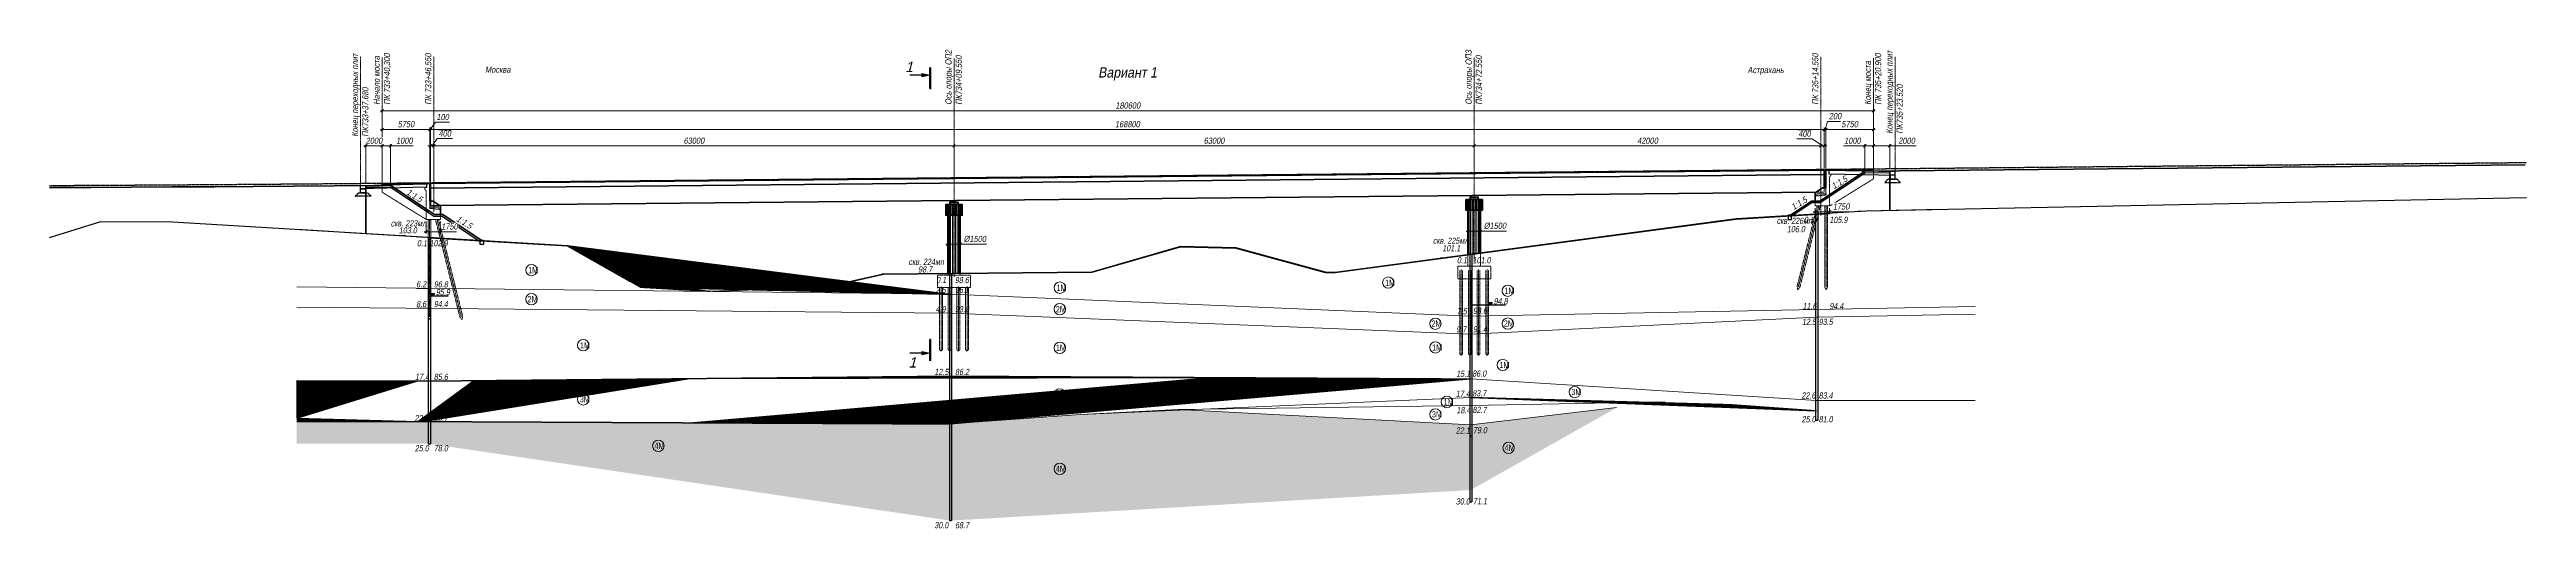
# Model space of a CAD drawing. Header units: millimetres. Extents: x 1864 to 10174863, y -4887456 to 5366151.
# Drawn here: x 8923105 to 9223105, y 406514 to 464462 of the extents above; entities that cross this region are included whole.
import ezdxf
from ezdxf.enums import TextEntityAlignment as Align

# ---------------------------------------------------------------- set-up
doc = ezdxf.new("R2010")
doc.units = ezdxf.units.MM
doc.linetypes.add('CENTER', pattern=[50.8, 31.75, -6.35, 6.35, -6.35])
doc.linetypes.add('DASHED', pattern=[7, 5, -2, 0])
for name, color, linetype, lineweight in [('C-GEOL-GRSL', 94, 'Continuous', 15), ('C-GIDR', 141, 'Continuous', 40), ('S-BALK', 150, 'Continuous', 40), ('S-BETN', 2, 'Continuous', 40), ('S-BETN-NVEL', 7, 'Continuous', 25), ('S-GRID', 1, 'CENTER', 20), ('S-GRID-TRASSA', 4, 'CENTER', 30), ('S-NASP', 52, 'Continuous', 35), ('S-OPOR', 2, 'Continuous', 40), ('S-OPOR-NVEL', 7, 'DASHED', 20), ('S-TEXT', 4, 'Continuous', 30), ('S-ZEML', 32, 'Земля1', 30), ('T-DIMS', 3, 'Continuous', 30), ('T-SECT', 6, 'Continuous', 30), ('T-TEXT', 4, 'Continuous', 30)]:
    doc.layers.add(name, color=color, linetype=linetype, lineweight=lineweight)
for name, color, linetype in [('C-GEOL-PATT', 250, 'Continuous'), ('C-GEOL-SCVG', 60, 'Continuous'), ('concr_inv', 7, 'DASHED'), ('S-KRAS', 1, 'DASHED'), ('S-NOTE', 4, 'Continuous'), ('S-PATT', 252, 'Continuous'), ('Модель — спереди', 7, 'Continuous'), ('Текст', 7, 'Continuous')]:
    doc.layers.add(name, color=color, linetype=linetype)
doc.styles.add('TM', font='mipgost.shx', dxfattribs={"width": 0.9, "oblique": 10})
doc.styles.add('Тип А прямой', font='mipgost.shx', dxfattribs={"width": 0.8})
doc.linetypes.add('Земля1', pattern='A,24,[3,ltsnew.shx,S=6,R=0,X=-6,Y=-6],3,[3,ltsnew.shx,S=6,R=0,X=-6,Y=-6],3,[3,ltsnew.shx,S=6,R=0,X=-6,Y=-6],0', length=30)
doc.dimstyles.new('TM', dxfattribs={"dimscale": 0, "dimtxt": 3, "dimasz": 1.25, "dimexe": 0.9, "dimexo": 1, "dimgap": 1, "dimtad": 1, "dimdec": 0, "dimdsep": 46, "dimtxsty": 'TM', "dimblk1": 'OBLIQUE', "dimblk2": 'OBLIQUE', "dimsah": 1, "dimcen": 3, "dimdle": 0.9, "dimclrt": 7, "dimadec": 0, "dimazin": 0, "dimtfac": 1, "dimtdec": 0, "dimtmove": 1, "dimatfit": 2, "dimldrblk": 'NONE', "dimfxl": 1, "dimtfill": 1, "dimtolj": 1, "dimlwd": 15, "dimlwe": 15, "dimarcsym": 0})
pattern_1 = [(45, (1390063217.026, 481230361.6045), (-3.5355, 3.5355), [])]

msp = doc.modelspace()

# ---------------------------------------------------------------- texts
at = {"layer": 'S-TEXT', "char_height": 750, "width": 22672.914, "attachment_point": 1, "rotation": 90, "style": 'TM'}
for s, insert in [('ПК 733+46,550', (8968601.5, 457780)), ('Ось опоры ОП2\\PПК734+09.550', (9031601.5, 457780)), ('Ось опоры ОП3\\PПК734+72.550', (9094601.5, 457780)), ('\\pxt22;ПК 735+14.550', (9136601.5, 457780))]:
    msp.add_mtext(s, dxfattribs=dict(at, insert=insert))
at = {"layer": 'S-TEXT', "width": 9608.71, "attachment_point": 5, "style": 'TM'}
for s, insert, char_height in [('\\pxqc;Москва', (8977399.3, 462028.9), 750), ('\\pxqc;Вариант 1', (9053675.1, 461508.5), 1250), ('\\pxqc;Астрахань', (9130962.3, 461873.4), 750)]:
    msp.add_mtext(s, dxfattribs=dict(at, insert=insert, char_height=char_height))

# ---------------------------------------------------------------- blocks, each defined once
blk = doc.blocks.new('eolog')
at = {"layer": 'C-GEOL-PATT', "ltscale": 1.75}
h = blk.add_hatch(dxfattribs=at)
h.set_pattern_fill('FG_15', color=256, style=0)
h.set_pattern_definition(pattern_1)
edge = h.paths.add_edge_path()
edge.add_line((1390063056.4, 481231329.6), (1390063056.4, 481231390.6))
edge.add_line((1390063056.4, 481231390.6), (1390063217, 481231390.6))
edge.add_line((1390063217, 481231390.6), (1390063384, 481231380.6))
edge.add_line((1390063384, 481231380.6), (1390063459.6, 481231337.8))
edge.add_line((1390063459.6, 481231337.8), (1390063461.9, 481231337.6))
edge.add_line((1390063461.9, 481231337.6), (1390063473, 481231331.2))
edge.add_line((1390063473, 481231331.2), (1390063557, 481231326.3))
edge.add_line((1390063557, 481231326.3), (1390063695, 481231331.2))
edge.add_line((1390063695, 481231331.2), (1390063723.3, 481231337.6))
edge.add_line((1390063723.3, 481231337.6), (1390063727.8, 481231337.6))
edge.add_line((1390063727.8, 481231337.6), (1390063767, 481231346.3))
edge.add_line((1390063767, 481231346.3), (1390063848.2, 481231347.1))
edge.add_line((1390063848.2, 481231347.1), (1390064020, 481231348.7))
edge.add_line((1390064020, 481231348.7), (1390064127, 481231379.5))
edge.add_line((1390064127, 481231379.5), (1390064194, 481231377.9))
edge.add_line((1390064194, 481231377.9), (1390064302, 481231348.6))
edge.add_line((1390064302, 481231348.6), (1390064314, 481231348.3))
edge.add_line((1390064314, 481231348.3), (1390064800, 481231413.1))
edge.add_line((1390064800, 481231413.1), (1390064896.7, 481231419))
edge.add_line((1390064896.7, 481231419), (1390065262, 481231429.8))
edge.add_line((1390065089.7, 481231419.9), (1390065089.9, 481231304.3))
edge.add_line((1390064912.5, 481231304.3), (1390064897.3, 481231304))
edge.add_line((1390064897.3, 481231304), (1390064478.4, 481231296.2))
edge.add_line((1390064478.4, 481231296.2), (1390063848.2, 481231322.6))
edge.add_line((1390063848.2, 481231322.6), (1390063217, 481231329.6))
edge.add_line((1390063217, 481231329.6), (1390063202, 481231329.6))
edge.add_line((1390063056.4, 481231217.6), (1390063056.4, 481231305.6))
edge.add_line((1390063056.4, 481231305.6), (1390063217, 481231305.6))
edge.add_line((1390063217, 481231305.6), (1390063848.2, 481231299.6))
edge.add_line((1390063848.2, 481231299.6), (1390064478.4, 481231274.3))
edge.add_line((1390064478.4, 481231274.3), (1390064895.3, 481231295))
edge.add_line((1390064895.3, 481231295), (1390064913, 481231295.3))
edge.add_line((1390065089.7, 481231295.3), (1390065089.2, 481231194))
edge.add_line((1390065089.2, 481231194), (1390064897.3, 481231193.9))
edge.add_line((1390064897.3, 481231193.9), (1390064478.4, 481231220.2))
edge.add_line((1390064478.4, 481231220.2), (1390063848.2, 481231223.6))
edge.add_line((1390063848.2, 481231223.6), (1390063217, 481231217.6))
edge.add_line((1390063217, 481231217.6), (1390063202, 481231217.6))
edge.add_line((1390064005.7, 481231177.1), (1390064478.4, 481231197.8))
edge.add_line((1390064478.4, 481231197.8), (1390064792.5, 481231189.1))
edge.add_line((1390064792.5, 481231189.1), (1390064714, 481231192.2))
edge.add_line((1390064714, 481231192.2), (1390064478.3, 481231187.8))
edge.add_line((1390064478.3, 481231187.8), (1390064123.9, 481231183.2))
edge.add_line((1390064123.9, 481231183.2), (1390064005.7, 481231177.1))
at = {"layer": 'C-GEOL-PATT'}
h = blk.add_hatch(dxfattribs=at)
h.set_pattern_fill('FG_35', color=256, style=0)
h.set_pattern_definition([(0, (1390063215.026, 481230364.6045), (6, 6), [5, -7]), (18.43495, (1390063216.0262, 481230363.6045), (6.000004, 6), [3.16228, -15.811386]), (161.56505, (1390063219.0262, 481230362.6045), (-6.000004, 6), [3.16228, -15.811386]), (26.56505, (1390063217.0262, 481230361.6045), (6.000002, 6.000001), [2.23607, -24.596747]), (135, (1390063218.026, 481230360.6045), (-6, -6), [1.414214, -7.071068]), (71.56505, (1390063217.0262, 481230357.6045), (6.000001, 6.0000035), [3.16228, -15.811397])])
h.paths.add_polyline_path([(1390063202, 481231391.6), (1390063217, 481231391.6), (1390063384, 481231381.6), (1390063461.9, 481231337.6), (1390063723.4, 481231337.6), (1390063767, 481231347.3), (1390064020, 481231349.7), (1390064127, 481231380.5), (1390064194, 481231378.9), (1390064302, 481231349.6), (1390064314, 481231349.3), (1390064478.4, 481231371.3), (1390064800, 481231414.1), (1390064913, 481231421), (1390064913.2, 481231420), (1390064800, 481231413.1), (1390064478.4, 481231370.3), (1390064314, 481231348.3), (1390064302, 481231348.6), (1390064194, 481231377.9), (1390064127, 481231379.5), (1390064020, 481231348.7), (1390063767, 481231346.3), (1390063723.3, 481231337.6), (1390063459.6, 481231337.8), (1390063384, 481231380.6), (1390063217, 481231390.6), (1390063202, 481231390.6)])
h = blk.add_hatch(dxfattribs=at)
h.set_pattern_fill('FG_15', color=256, scale=0.707107, style=0)
h.set_pattern_definition(pattern_1)
edge = h.paths.add_edge_path()
edge.add_line((1390063848.2, 481231322.6), (1390064478.4, 481231296.2))
edge.add_line((1390064478.4, 481231296.2), (1390064897.3, 481231304))
edge.add_line((1390064897.3, 481231304), (1390064912.5, 481231304.3))
edge.add_line((1390064912.5, 481231304.3), (1390064913, 481231295.3))
edge.add_line((1390064913, 481231295.3), (1390064897.3, 481231295))
edge.add_line((1390064897.3, 481231295), (1390064478.4, 481231274.3))
edge.add_line((1390064478.4, 481231274.3), (1390063848.2, 481231299.6))
edge.add_line((1390063848.2, 481231299.6), (1390063217, 481231305.6))
edge.add_line((1390063217, 481231213.3), (1390063053.7, 481231213.3))
edge.add_line((1390063053.7, 481231213.3), (1390063056.4, 481231401.2))
edge.add_line((1390063056.4, 481231401.2), (1390063219.9, 481231391.4))
edge.add_line((1390063219.9, 481231391.4), (1390063384, 481231381.6))
edge.add_line((1390063384, 481231381.6), (1390063473, 481231331.2))
edge.add_line((1390063473, 481231331.2), (1390063848.2, 481231322.6))
h = blk.add_hatch(dxfattribs=at)
h.set_pattern_fill('FG_19', color=256, scale=0.707107, style=0)
h.set_pattern_definition([(0, (1390063217.026, 481230361.6045), (0, 4.999952), [])])
edge = h.paths.add_edge_path()
edge.add_line((1390063056.4, 481231168.6), (1390063056.4, 481231217.6))
edge.add_line((1390063056.4, 481231217.6), (1390063217, 481231217.6))
edge.add_line((1390063217, 481231217.6), (1390063848.2, 481231223.6))
edge.add_line((1390063848.2, 481231223.6), (1390064478.3, 481231220.2))
edge.add_line((1390064478.3, 481231220.2), (1390064897.3, 481231193.9))
edge.add_line((1390064897.3, 481231193.9), (1390064912.5, 481231194))
edge.add_line((1390065089.9, 481231194), (1390065089.7, 481231181.6))
edge.add_line((1390064912.3, 481231181.6), (1390064897.3, 481231181.6))
edge.add_line((1390064897.3, 481231181.6), (1390064792.5, 481231189.1))
edge.add_line((1390064792.5, 481231189.1), (1390064478.3, 481231197.8))
edge.add_line((1390064478.3, 481231197.8), (1390064005.7, 481231177.1))
edge.add_line((1390064005.7, 481231177.1), (1390063848.2, 481231165.6))
edge.add_line((1390063848.2, 481231165.6), (1390063217, 481231168.6))
edge.add_line((1390063217, 481231168.6), (1390063202, 481231168.6))
edge.add_line((1390064123.9, 481231183.2), (1390064478.4, 481231186.6))
edge.add_line((1390064478.4, 481231186.6), (1390064714, 481231192.2))
edge.add_line((1390064714, 481231192.2), (1390064655.1, 481231185.3))
edge.add_line((1390064655.1, 481231185.3), (1390064478.3, 481231164.6))
edge.add_line((1390064478.3, 481231164.6), (1390064123.9, 481231183.2))
at = {"layer": 'C-GEOL-PATT', "ltscale": 2.5}
h = blk.add_hatch(dxfattribs=at)
h.set_pattern_fill('FG_12', color=256, scale=1.75, style=0)
h.set_pattern_definition([(45, (1390063217.026, 481230361.6045), (-3.5355, 3.5355), [3.999962, -0.99999])])
h.paths.add_polyline_path([(1390063848.2, 481231165.6), (1390064005.7, 481231177.1), (1390064123.9, 481231183.2), (1390064478.3, 481231164.6), (1390064655.1, 481231185.3), (1390064478.3, 481231085.6), (1390063848.2, 481231048.6), (1390063217, 481231141.6), (1390063056.4, 481231141.6), (1390063056.4, 481231168.6), (1390063217, 481231168.6)])
at = {"layer": 'Текст'}
h = blk.add_hatch(color=5, dxfattribs=at)
h.dxf.hatch_style = 1
h.paths.add_polyline_path([(1390063219.3, 481231323.6), (1390063221.2, 481231320.6), (1390063223.2, 481231323.6)])
h = blk.add_hatch(color=5, dxfattribs=at)
h.dxf.hatch_style = 1
h.paths.add_polyline_path([(1390064500.4, 481231312.6), (1390064502.3, 481231309.6), (1390064504.3, 481231312.6)])
at = {"layer": 'C-GEOL-GRSL'}
for p, q in [((1390063056.4, 481231331.4), (1390063848.2, 481231322.6)), ((1390063202, 481231329.6), (1390063217, 481231329.6)), ((1390063848.2, 481231322.6), (1390064478.4, 481231296.2)), ((1390063848.2, 481231299.6), (1390063056.4, 481231307.1)), ((1390063217, 481231305.6), (1390063202, 481231305.6)), ((1390064478.4, 481231274.3), (1390063848.2, 481231299.6)), ((1390064478.4, 481231296.2), (1390064897.3, 481231304)), ((1390064897.3, 481231295), (1390064478.4, 481231274.3)), ((1390064897.3, 481231304), (1390065089.3, 481231307.6)), ((1390065089.3, 481231298.6), (1390064897.3, 481231295)), ((1390063056.4, 481231216.1), (1390063848.2, 481231223.6)), ((1390063202, 481231217.6), (1390063217, 481231217.6)), ((1390063848.2, 481231223.6), (1390064478.3, 481231220.2)), ((1390064478.3, 481231220.2), (1390064897.3, 481231193.9)), ((1390063848.2, 481231165.6), (1390064005.7, 481231177.1)), ((1390064478.3, 481231197.8), (1390064005.7, 481231177.1)), ((1390064005.7, 481231177.1), (1390064123.9, 481231183.2)), ((1390064123.9, 481231183.2), (1390064478.3, 481231187.8)), ((1390064123.9, 481231183.2), (1390064478.3, 481231164.6)), ((1390064792.5, 481231189.1), (1390064478.3, 481231197.8)), ((1390064478.3, 481231187.8), (1390064714, 481231192.2)), ((1390064478.3, 481231164.6), (1390064655.1, 481231185.3)), ((1390064897.3, 481231193.9), (1390065089.3, 481231194.1)), ((1390063056.4, 481231169.4), (1390063848.2, 481231165.6)), ((1390063202, 481231168.6), (1390063217, 481231168.6))]:
    blk.add_line(p, q, dxfattribs=at)
for points in [[(1390063723.3, 481231337.6), (1390063727.8, 481231337.6), (1390063767, 481231346.3), (1390064020, 481231348.7), (1390064127, 481231379.5), (1390064194, 481231377.9), (1390064302, 481231348.6), (1390064314, 481231348.3), (1390064800, 481231413.1), (1390064913.2, 481231420)], [(1390063217, 481231390.6), (1390063384, 481231380.6), (1390063459.6, 481231337.8), (1390063461.9, 481231337.6)]]:
    blk.add_lwpolyline(points, dxfattribs=at)
for centre in [(1390063340.7, 481231351.8), (1390063340.7, 481231316.6), (1390063980.6, 481231330.5), (1390064378.5, 481231336.6), (1390064523.2, 481231326.8), (1390063980.6, 481231304.5), (1390064435.5, 481231286.9), (1390064523.3, 481231287), (1390063403.4, 481231260.9), (1390063980.6, 481231257.7), (1390064435.5, 481231258.2), (1390064517.1, 481231237), (1390063403.4, 481231195.4), (1390063980.6, 481231201.4), (1390064604.3, 481231204.2), (1390064435.5, 481231177.2), (1390064449.4, 481231192.3), (1390063494.4, 481231139.1), (1390064524.2, 481231136.7), (1390063980.6, 481231111.3)]:
    blk.add_circle(centre, 6.88, dxfattribs=at)
at = {"layer": 'C-GIDR'}
for p, q in [((1390063461.9, 481231337.6), (1390063723.3, 481231337.6)), ((1390063471.4, 481231332.2), (1390063699.2, 481231332.2))]:
    blk.add_line(p, q, dxfattribs=at)
at = {"layer": 'S-OPOR', "lineweight": 30}
for p, q in [((1390064896.1, 481231419.9), (1390064896.1, 481231170)), ((1390064898.6, 481231420.1), (1390064898.6, 481231170)), ((1390063215.8, 481231391.7), (1390063215.8, 481231141.6)), ((1390063218.3, 481231391.5), (1390063218.3, 481231141.6)), ((1390064477.1, 481231371.1), (1390064477.1, 481231071.3)), ((1390064479.6, 481231371.4), (1390064479.6, 481231071.3)), ((1390063847, 481231348.1), (1390063847, 481231048.6)), ((1390063849.5, 481231348.1), (1390063849.5, 481231048.6)), ((1390064896.1, 481231170), (1390064898.6, 481231170)), ((1390063215.8, 481231141.6), (1390063218.3, 481231141.6)), ((1390064477.1, 481231071.3), (1390064479.6, 481231071.3)), ((1390063847, 481231048.6), (1390063849.5, 481231048.6))]:
    blk.add_line(p, q, dxfattribs=at)
at = {"layer": 'S-ZEML', "ltscale": 250}
blk.add_lwpolyline([(1390063056.4, 481231401.2), (1390063140, 481231396.2), (1390063384, 481231381.6), (1390063473, 481231331.2), (1390063557, 481231326.3), (1390063695, 481231331.2), (1390063767, 481231347.3), (1390064020, 481231349.7), (1390064127, 481231380.5), (1390064194, 481231378.9), (1390064302, 481231349.6), (1390064314, 481231349.3), (1390064800, 481231414.1), (1390064957, 481231423.6), (1390065049.1, 481231425.5)], dxfattribs=at)
at = {"layer": 'Модель — спереди'}
blk.add_line((1390064478.7, 481231150.4), (1390064478, 481231151.2), dxfattribs=at)
at = {"layer": 'Текст', "color": 5}
for p, q in [((1390063218.3, 481231320.6), (1390063239.9, 481231320.6)), ((1390064479.6, 481231309.6), (1390064520.6, 481231309.6))]:
    blk.add_line(p, q, dxfattribs=at)
for points in [[(1390063219.3, 481231323.6), (1390063223.2, 481231323.6), (1390063221.2, 481231320.6)], [(1390064500.4, 481231312.6), (1390064504.3, 481231312.6), (1390064502.3, 481231309.6)]]:
    blk.add_lwpolyline(points, close=True, dxfattribs=at)
at = {"layer": 'T-TEXT', "style": 'Тип А прямой', "width": 0.8}
for s, p in [('1M', (1390063336.8, 481231347.9)), ('2M', (1390063336, 481231312.9)), ('1M', (1390063976.7, 481231326.5)), ('1M', (1390064374.6, 481231332.7)), ('1M', (1390064519.3, 481231322.9)), ('2M', (1390063975.9, 481231300.8)), ('2M', (1390064430.8, 481231283.3)), ('2M', (1390064518.5, 481231283.3)), ('1M', (1390063399.5, 481231256.9)), ('1M', (1390063975.9, 481231254)), ('1M', (1390064431.6, 481231254.3)), ('1M', (1390064513.2, 481231233.1)), ('3M', (1390063976.5, 481231197.7)), ('3M', (1390064600.2, 481231200.5)), ('3M', (1390063399.3, 481231191.7)), ('3M', (1390064431.4, 481231173.5)), ('1M', (1390064445.5, 481231188.3)), ('4M', (1390063489.7, 481231135.4)), ('4M', (1390064519.5, 481231133)), ('4M', (1390063975.9, 481231107.6))]:
    blk.add_text(s, height=7.5, dxfattribs=at).set_placement(p)
at = {"layer": 'T-TEXT', "char_height": 7.5, "style": 'Тип А прямой'}
for s, insert, attachment_point in [('{\\Q10;скв. 223мл}', (1390063191.9, 481231404.5), 8), ('{\\Q10;скв. 226мп}', (1390064870.3, 481231407.6), 8), ('{\\Q10;103.0}', (1390063191, 481231403.7), 2), ('{\\Q10;\\C256;скв. 225мл}', (1390064454.1, 481231383.5), 8), ('{\\Q10;101.1}', (1390064454.8, 481231382), 2), ('{\\Q10;106.0}', (1390064872.2, 481231405.1), 2), ('{\\Q10;скв. 224мп}', (1390063818.8, 481231357.9), 8), ('{\\Q10; 98.7}', (1390063816.4, 481231348.8), 8)]:
    blk.add_mtext(s, dxfattribs=dict(at, insert=insert, attachment_point=attachment_point))
at = {"layer": 'Текст', "color": 23, "lineweight": 15, "style": 'Тип А прямой', "oblique": 10, "width": 0.8}
for s, p in [('0.1', (1390064881.9, 481231408.8)), ('105.9', (1390064912.8, 481231408.8)), ('0.1', (1390063202.1, 481231380.5)), ('102.9', (1390063217.4, 481231380.5)), ('0.1', (1390064461.7, 481231360.1)), ('101.0', (1390064480.6, 481231360)), ('6.2', (1390063201.1, 481231330.8)), ('96.8', (1390063222.5, 481231330.8)), ('2.6', (1390063830.2, 481231324)), ('0.1', (1390063830.9, 481231336)), ('98.6', (1390063853.5, 481231336)), ('96.1', (1390063853.8, 481231324)), ('8.6', (1390063201.1, 481231307)), ('94.4', (1390063222.5, 481231307)), ('4.9', (1390063830.2, 481231300.7)), ('93.8', (1390063853.8, 481231300.7)), ('7.5', (1390064461.5, 481231298.3)), ('93.6', (1390064481.1, 481231298.8)), ('12.5', (1390064879.6, 481231285.4)), ('11.6', (1390064880.2, 481231304.4)), ('93.5', (1390064899.8, 481231285.4)), ('94.4', (1390064912.8, 481231304.4)), ('9.7', (1390064460.9, 481231276.4)), ('91.4', (1390064481.1, 481231276.5)), ('12.5', (1390063828.8, 481231224.8)), ('86.2', (1390063853.8, 481231224.8)), ('15.1', (1390064460.8, 481231222.6)), ('86.0', (1390064480.2, 481231222.8)), ('17.4', (1390063199.7, 481231218.8)), ('85.6', (1390063222.5, 481231218.8)), ('17.4', (1390064460.4, 481231198.4)), ('83.7', (1390064480.2, 481231198.9)), ('22.6', (1390064878.9, 481231196.3)), ('83.4', (1390064899.8, 481231196.3)), ('22.3', (1390063199.1, 481231168.8)), ('80.7', (1390063222.5, 481231168.8)), ('18.3', (1390063828.8, 481231167)), ('80.4', (1390063853.8, 481231167)), ('18.4', (1390064461.1, 481231178.6)), ('82.7', (1390064480.5, 481231178.8)), ('25.0', (1390064879.2, 481231167.5)), ('81.0', (1390064899.8, 481231167.5)), ('25.0', (1390063199.4, 481231132.5)), ('78.0', (1390063222.5, 481231132.5)), ('22.1', (1390064460.3, 481231153.9)), ('79.0', (1390064481.1, 481231154.3)), ('30.0', (1390064460.3, 481231068.1)), ('71.1', (1390064481.1, 481231068.5)), ('30.0', (1390063828.8, 481231039.3)), ('68.7', (1390063853.8, 481231039.3))]:
    blk.add_text(s, height=7.5, dxfattribs=at).set_placement(p)
at = {"layer": 'Текст', "color": 5, "lineweight": 15, "style": 'Тип А прямой', "oblique": 10, "width": 0.8}
for s, p in [('95.9', (1390063225, 481231321.4)), ('94.8', (1390064506.1, 481231310.4))]:
    blk.add_text(s, height=7.5, dxfattribs=at).set_placement(p)
blk = doc.blocks.new('_OBLIQUE')
at = {"color": 0, "linetype": 'ByBlock', "lineweight": -2}
blk.add_line((0.5, 0.5), (-0.5, -0.5), dxfattribs=at)
blk = doc.blocks.new('*D723')
at = {"layer": 'Defpoints', "color": 0, "transparency": 16777216}
for p in [(9032655, 452802), (8969655, 448358), (9032655, 448964)]:
    blk.add_point(p, dxfattribs=at)
at = {"layer": 'T-DIMS', "color": 0, "lineweight": 15, "transparency": 16777216}
for p, q in [((8969655, 448608), (8969655, 453027)), ((9032655, 449214), (9032655, 453027))]:
    blk.add_line(p, q, dxfattribs=at)
at = {"layer": 'T-DIMS', "color": 0, "linetype": 'Continuous', "lineweight": 15, "transparency": 16777216}
blk.add_line((8969430, 452802), (9032880, 452802), dxfattribs=at)
at = {"layer": 'T-DIMS', "color": 0, "lineweight": 15, "transparency": 16777216, "xscale": 312.5, "yscale": 312.5, "zscale": 312.5, "rotation": 180}
blk.add_blockref('_OBLIQUE', (8969655, 452802), dxfattribs=at)
at = {"layer": 'T-DIMS', "color": 0, "lineweight": 15, "transparency": 16777216, "xscale": 312.5, "yscale": 312.5, "zscale": 312.5}
blk.add_blockref('_OBLIQUE', (9032655, 452802), dxfattribs=at)
at = {"layer": 'T-DIMS', "color": 7, "transparency": 16777216, "insert": (9001155, 453427), "char_height": 750, "attachment_point": 5, "style": 'TM', "bg_fill": 3, "box_fill_scale": 1.1, "bg_fill_color": 256, "bg_fill_true_color": 13158600, "bg_fill_transparency": 0}
blk.add_mtext('\\A1;63000', dxfattribs=at)
blk = doc.blocks.new('_None')
blk = doc.blocks.new('*D724')
at = {"layer": 'Defpoints', "color": 0, "transparency": 16777216}
for p in [(9095655, 452802), (9032655, 448964), (9095655, 449571)]:
    blk.add_point(p, dxfattribs=at)
at = {"layer": 'T-DIMS', "color": 0, "lineweight": 15, "transparency": 16777216}
for p, q in [((9032655, 449214), (9032655, 453027)), ((9095655, 449821), (9095655, 453027))]:
    blk.add_line(p, q, dxfattribs=at)
at = {"layer": 'T-DIMS', "color": 0, "linetype": 'Continuous', "lineweight": 15, "transparency": 16777216}
blk.add_line((9032430, 452802), (9095880, 452802), dxfattribs=at)
at = {"layer": 'T-DIMS', "color": 0, "lineweight": 15, "transparency": 16777216, "xscale": 312.5, "yscale": 312.5, "zscale": 312.5, "rotation": 180}
blk.add_blockref('_OBLIQUE', (9032655, 452802), dxfattribs=at)
at = {"layer": 'T-DIMS', "color": 0, "lineweight": 15, "transparency": 16777216, "xscale": 312.5, "yscale": 312.5, "zscale": 312.5}
blk.add_blockref('_OBLIQUE', (9095655, 452802), dxfattribs=at)
at = {"layer": 'T-DIMS', "color": 7, "transparency": 16777216, "insert": (9064155, 453427), "char_height": 750, "attachment_point": 5, "style": 'TM', "bg_fill": 3, "box_fill_scale": 1.1, "bg_fill_color": 256, "bg_fill_true_color": 13158600, "bg_fill_transparency": 0}
blk.add_mtext('\\A1;63000', dxfattribs=at)
blk = doc.blocks.new('*D725')
at = {"layer": 'Defpoints', "color": 0, "transparency": 16777216}
for p in [(9137655, 452802), (9095655, 449571), (9137655, 449975)]:
    blk.add_point(p, dxfattribs=at)
at = {"layer": 'T-DIMS', "color": 0, "lineweight": 15, "transparency": 16777216}
for p, q in [((9095655, 449821), (9095655, 453027)), ((9137655, 450225), (9137655, 453027))]:
    blk.add_line(p, q, dxfattribs=at)
at = {"layer": 'T-DIMS', "color": 0, "linetype": 'Continuous', "lineweight": 15, "transparency": 16777216}
blk.add_line((9095430, 452802), (9137880, 452802), dxfattribs=at)
at = {"layer": 'T-DIMS', "color": 0, "lineweight": 15, "transparency": 16777216, "xscale": 312.5, "yscale": 312.5, "zscale": 312.5, "rotation": 180}
blk.add_blockref('_OBLIQUE', (9095655, 452802), dxfattribs=at)
at = {"layer": 'T-DIMS', "color": 0, "lineweight": 15, "transparency": 16777216, "xscale": 312.5, "yscale": 312.5, "zscale": 312.5}
blk.add_blockref('_OBLIQUE', (9137655, 452802), dxfattribs=at)
at = {"layer": 'T-DIMS', "color": 7, "transparency": 16777216, "insert": (9116655, 453427), "char_height": 750, "attachment_point": 5, "style": 'TM', "bg_fill": 3, "box_fill_scale": 1.1, "bg_fill_color": 256, "bg_fill_true_color": 13158600, "bg_fill_transparency": 0}
blk.add_mtext('\\A1;42000', dxfattribs=at)
blk = doc.blocks.new('*D726')
at = {"layer": 'Defpoints', "color": 0, "transparency": 16777216}
for p in [(9138055, 452802), (9137655, 449975), (9138055, 449979)]:
    blk.add_point(p, dxfattribs=at)
at = {"layer": 'T-DIMS', "color": 0, "linetype": 'Continuous', "lineweight": 15, "transparency": 16777216}
for p, q in [((9136589, 453656), (9134751, 453656)), ((9137855, 452802), (9136589, 453656)), ((9137655, 452802), (9137343, 452802)), ((9138055, 452802), (9138368, 452802))]:
    blk.add_line(p, q, dxfattribs=at)
at = {"layer": 'T-DIMS', "color": 0, "lineweight": 15, "transparency": 16777216}
for p, q in [((9137655, 450225), (9137655, 453027)), ((9138055, 450229), (9138055, 453027))]:
    blk.add_line(p, q, dxfattribs=at)
at = {"layer": 'T-DIMS', "color": 7, "transparency": 16777216, "insert": (9135670, 454281), "char_height": 750, "attachment_point": 5, "style": 'TM', "bg_fill": 3, "box_fill_scale": 1.1, "bg_fill_color": 256, "bg_fill_true_color": 13158600, "bg_fill_transparency": 0}
blk.add_mtext('\\A1;400', dxfattribs=at)
at = {"layer": 'T-DIMS', "color": 0, "linetype": 'Continuous', "lineweight": 15, "transparency": 16777216}
blk.add_line((9137655, 452802), (9138055, 452802), dxfattribs=at)
blk.add_line((9137655, 452802), (9138055, 452802), dxfattribs=at)
at = {"layer": 'T-DIMS', "color": 0, "lineweight": 15, "transparency": 16777216, "xscale": 312.5, "yscale": 312.5, "zscale": 312.5}
blk.add_blockref('_OBLIQUE', (9137655, 452802), dxfattribs=at)
at = {"layer": 'T-DIMS', "color": 0, "lineweight": 15, "transparency": 16777216, "xscale": 312.5, "yscale": 312.5, "zscale": 312.5, "rotation": 180}
blk.add_blockref('_OBLIQUE', (9138055, 452802), dxfattribs=at)
blk = doc.blocks.new('*D727')
at = {"layer": 'Defpoints', "color": 0, "transparency": 16777216}
for p in [(8969255, 448091), (8969655, 448358)]:
    blk.add_point(p, dxfattribs=at)
at = {"layer": 'T-DIMS', "color": 0, "lineweight": 15, "transparency": 16777216}
for p, q in [((8969255, 448341), (8969255, 453027)), ((8969655, 448608), (8969655, 453027))]:
    blk.add_line(p, q, dxfattribs=at)
at = {"layer": 'T-DIMS', "color": 0, "linetype": 'Continuous', "lineweight": 15, "transparency": 16777216}
for p, q in [((8969455, 452802), (8970057, 453683)), ((8970057, 453683), (8971895, 453683)), ((8969255, 452802), (8968943, 452802)), ((8969655, 452802), (8969968, 452802))]:
    blk.add_line(p, q, dxfattribs=at)
at = {"layer": 'T-DIMS', "color": 7, "transparency": 16777216, "insert": (8970976, 454308), "char_height": 750, "attachment_point": 5, "style": 'TM', "bg_fill": 3, "box_fill_scale": 1.1, "bg_fill_color": 256, "bg_fill_true_color": 13158600, "bg_fill_transparency": 0}
blk.add_mtext('\\A1;400', dxfattribs=at)
at = {"layer": 'Defpoints', "color": 0, "transparency": 16777216}
blk.add_point((8969255, 452802), dxfattribs=at)
at = {"layer": 'T-DIMS', "color": 0, "linetype": 'Continuous', "lineweight": 15, "transparency": 16777216}
blk.add_line((8969655, 452802), (8969255, 452802), dxfattribs=at)
blk.add_line((8969655, 452802), (8969255, 452802), dxfattribs=at)
at = {"layer": 'T-DIMS', "color": 0, "lineweight": 15, "transparency": 16777216, "xscale": 312.5, "yscale": 312.5, "zscale": 312.5}
blk.add_blockref('_OBLIQUE', (8969255, 452802), dxfattribs=at)
at = {"layer": 'T-DIMS', "color": 0, "lineweight": 15, "transparency": 16777216, "xscale": 312.5, "yscale": 312.5, "zscale": 312.5, "rotation": 180}
blk.add_blockref('_OBLIQUE', (8969655, 452802), dxfattribs=at)
blk = doc.blocks.new('*D767')
at = {"layer": 'Defpoints', "color": 0, "transparency": 16777216}
for p in [(8969155, 448248), (8969255, 448249)]:
    blk.add_point(p, dxfattribs=at)
at = {"layer": 'T-DIMS', "color": 0, "linetype": 'Continuous', "lineweight": 15, "transparency": 16777216}
for p, q in [((8969155, 454798), (8968843, 454798)), ((8969205, 454798), (8969872, 455670)), ((8969255, 454798), (8969568, 454798)), ((8969872, 455670), (8971565, 455670))]:
    blk.add_line(p, q, dxfattribs=at)
at = {"layer": 'T-DIMS', "color": 0, "lineweight": 15, "transparency": 16777216}
for p, q in [((8969155, 448498), (8969155, 455023)), ((8969255, 448499), (8969255, 455023))]:
    blk.add_line(p, q, dxfattribs=at)
at = {"layer": 'T-DIMS', "color": 7, "transparency": 16777216, "insert": (8970719, 456295), "char_height": 750, "attachment_point": 5, "style": 'TM', "bg_fill": 3, "box_fill_scale": 1.1, "bg_fill_color": 256, "bg_fill_true_color": 13158600, "bg_fill_transparency": 0}
blk.add_mtext('\\A1;100', dxfattribs=at)
at = {"layer": 'Defpoints', "color": 0, "transparency": 16777216}
blk.add_point((8969155, 454798), dxfattribs=at)
at = {"layer": 'T-DIMS', "color": 0, "linetype": 'Continuous', "lineweight": 15, "transparency": 16777216}
blk.add_line((8969255, 454798), (8969155, 454798), dxfattribs=at)
blk.add_line((8969255, 454798), (8969155, 454798), dxfattribs=at)
at = {"layer": 'T-DIMS', "color": 0, "lineweight": 15, "transparency": 16777216, "xscale": 312.5, "yscale": 312.5, "zscale": 312.5}
blk.add_blockref('_OBLIQUE', (8969155, 454798), dxfattribs=at)
at = {"layer": 'T-DIMS', "color": 0, "lineweight": 15, "transparency": 16777216, "xscale": 312.5, "yscale": 312.5, "zscale": 312.5, "rotation": 180}
blk.add_blockref('_OBLIQUE', (8969255, 454798), dxfattribs=at)
blk = doc.blocks.new('*D768')
at = {"layer": 'Defpoints', "color": 0, "transparency": 16777216}
for p in [(9138055, 454798), (8969255, 448249), (9138055, 449874)]:
    blk.add_point(p, dxfattribs=at)
at = {"layer": 'T-DIMS', "color": 0, "linetype": 'Continuous', "lineweight": 15, "transparency": 16777216}
blk.add_line((8969030, 454798), (9138280, 454798), dxfattribs=at)
at = {"layer": 'T-DIMS', "color": 0, "lineweight": 15, "transparency": 16777216}
for p, q in [((8969255, 448499), (8969255, 455023)), ((9138055, 450124), (9138055, 455023))]:
    blk.add_line(p, q, dxfattribs=at)
at = {"layer": 'T-DIMS', "color": 0, "lineweight": 15, "transparency": 16777216, "xscale": 312.5, "yscale": 312.5, "zscale": 312.5, "rotation": 180}
blk.add_blockref('_OBLIQUE', (8969255, 454798), dxfattribs=at)
at = {"layer": 'T-DIMS', "color": 0, "lineweight": 15, "transparency": 16777216, "xscale": 312.5, "yscale": 312.5, "zscale": 312.5}
blk.add_blockref('_OBLIQUE', (9138055, 454798), dxfattribs=at)
at = {"layer": 'T-DIMS', "color": 7, "transparency": 16777216, "insert": (9053655, 455423), "char_height": 750, "attachment_point": 5, "style": 'TM', "bg_fill": 3, "box_fill_scale": 1.1, "bg_fill_color": 256, "bg_fill_true_color": 13158600, "bg_fill_transparency": 0}
blk.add_mtext('\\A1;168800', dxfattribs=at)
blk = doc.blocks.new('*D769')
at = {"layer": 'Defpoints', "color": 0, "transparency": 16777216}
for p in [(9138055, 449874), (9138255, 449874)]:
    blk.add_point(p, dxfattribs=at)
at = {"layer": 'T-DIMS', "color": 0, "linetype": 'Continuous', "lineweight": 15, "transparency": 16777216}
for p, q in [((9138055, 454798), (9137743, 454798)), ((9138155, 454798), (9138448, 455773)), ((9138255, 454798), (9138568, 454798)), ((9138448, 455773), (9140285, 455773))]:
    blk.add_line(p, q, dxfattribs=at)
at = {"layer": 'T-DIMS', "color": 0, "lineweight": 15, "transparency": 16777216}
for p, q in [((9138055, 450124), (9138055, 455023)), ((9138255, 450124), (9138255, 455023))]:
    blk.add_line(p, q, dxfattribs=at)
at = {"layer": 'T-DIMS', "color": 7, "transparency": 16777216, "insert": (9139367, 456398), "char_height": 750, "attachment_point": 5, "style": 'TM', "bg_fill": 3, "box_fill_scale": 1.1, "bg_fill_color": 256, "bg_fill_true_color": 13158600, "bg_fill_transparency": 0}
blk.add_mtext('\\A1;200', dxfattribs=at)
at = {"layer": 'Defpoints', "color": 0, "transparency": 16777216}
blk.add_point((9138255, 454798), dxfattribs=at)
at = {"layer": 'T-DIMS', "color": 0, "linetype": 'Continuous', "lineweight": 15, "transparency": 16777216}
blk.add_line((9138055, 454798), (9138255, 454798), dxfattribs=at)
blk.add_line((9138055, 454798), (9138255, 454798), dxfattribs=at)
at = {"layer": 'T-DIMS', "color": 0, "lineweight": 15, "transparency": 16777216, "xscale": 312.5, "yscale": 312.5, "zscale": 312.5}
blk.add_blockref('_OBLIQUE', (9138055, 454798), dxfattribs=at)
at = {"layer": 'T-DIMS', "color": 0, "lineweight": 15, "transparency": 16777216, "xscale": 312.5, "yscale": 312.5, "zscale": 312.5, "rotation": 180}
blk.add_blockref('_OBLIQUE', (9138255, 454798), dxfattribs=at)
blk = doc.blocks.new('*D770')
at = {"layer": 'Defpoints', "color": 0, "transparency": 16777216}
for p in [(9144005, 454798), (9138255, 449981), (9144005, 449811)]:
    blk.add_point(p, dxfattribs=at)
at = {"layer": 'T-DIMS', "color": 0, "linetype": 'Continuous', "lineweight": 15, "transparency": 16777216}
blk.add_line((9138030, 454798), (9144230, 454798), dxfattribs=at)
at = {"layer": 'T-DIMS', "color": 0, "lineweight": 15, "transparency": 16777216}
for p, q in [((9138255, 450231), (9138255, 455023)), ((9144005, 450061), (9144005, 455023))]:
    blk.add_line(p, q, dxfattribs=at)
at = {"layer": 'T-DIMS', "color": 0, "lineweight": 15, "transparency": 16777216, "xscale": 312.5, "yscale": 312.5, "zscale": 312.5, "rotation": 180}
blk.add_blockref('_OBLIQUE', (9138255, 454798), dxfattribs=at)
at = {"layer": 'T-DIMS', "color": 0, "lineweight": 15, "transparency": 16777216, "xscale": 312.5, "yscale": 312.5, "zscale": 312.5}
blk.add_blockref('_OBLIQUE', (9144005, 454798), dxfattribs=at)
at = {"layer": 'T-DIMS', "color": 7, "transparency": 16777216, "insert": (9141130, 455423), "char_height": 750, "attachment_point": 5, "style": 'TM', "bg_fill": 3, "box_fill_scale": 1.1, "bg_fill_color": 256, "bg_fill_true_color": 13158600, "bg_fill_transparency": 0}
blk.add_mtext('\\A1;5750', dxfattribs=at)
blk = doc.blocks.new('*D771')
at = {"layer": 'Defpoints', "color": 0, "transparency": 16777216}
for p in [(8963406, 454798), (8963406, 448194), (8969155, 448247)]:
    blk.add_point(p, dxfattribs=at)
at = {"layer": 'T-DIMS', "color": 0, "linetype": 'Continuous', "lineweight": 15, "transparency": 16777216}
blk.add_line((8969380, 454798), (8963181, 454798), dxfattribs=at)
at = {"layer": 'T-DIMS', "color": 0, "lineweight": 15, "transparency": 16777216}
for p, q in [((8963406, 448444), (8963406, 455023)), ((8969155, 448497), (8969155, 455023))]:
    blk.add_line(p, q, dxfattribs=at)
at = {"layer": 'T-DIMS', "color": 0, "lineweight": 15, "transparency": 16777216, "xscale": 312.5, "yscale": 312.5, "zscale": 312.5, "rotation": 180}
blk.add_blockref('_OBLIQUE', (8963406, 454798), dxfattribs=at)
at = {"layer": 'T-DIMS', "color": 0, "lineweight": 15, "transparency": 16777216, "xscale": 312.5, "yscale": 312.5, "zscale": 312.5}
blk.add_blockref('_OBLIQUE', (8969155, 454798), dxfattribs=at)
at = {"layer": 'T-DIMS', "color": 7, "transparency": 16777216, "insert": (8966281, 455423), "char_height": 750, "attachment_point": 5, "style": 'TM', "bg_fill": 3, "box_fill_scale": 1.1, "bg_fill_color": 256, "bg_fill_true_color": 13158600, "bg_fill_transparency": 0}
blk.add_mtext('\\A1;5750', dxfattribs=at)
blk = doc.blocks.new('*D772')
at = {"layer": 'Defpoints', "color": 0, "transparency": 16777216}
for p in [(9144005, 457064), (8963406, 448194), (9144005, 449811)]:
    blk.add_point(p, dxfattribs=at)
at = {"layer": 'T-DIMS', "color": 0, "linetype": 'Continuous', "lineweight": 15, "transparency": 16777216}
blk.add_line((8963181, 457064), (9144230, 457064), dxfattribs=at)
at = {"layer": 'T-DIMS', "color": 0, "lineweight": 15, "transparency": 16777216}
for p, q in [((8963406, 448444), (8963406, 457289)), ((9144005, 450061), (9144005, 457289))]:
    blk.add_line(p, q, dxfattribs=at)
at = {"layer": 'T-DIMS', "color": 0, "lineweight": 15, "transparency": 16777216, "xscale": 312.5, "yscale": 312.5, "zscale": 312.5, "rotation": 180}
blk.add_blockref('_OBLIQUE', (8963406, 457064), dxfattribs=at)
at = {"layer": 'T-DIMS', "color": 0, "lineweight": 15, "transparency": 16777216, "xscale": 312.5, "yscale": 312.5, "zscale": 312.5}
blk.add_blockref('_OBLIQUE', (9144005, 457064), dxfattribs=at)
at = {"layer": 'T-DIMS', "color": 7, "transparency": 16777216, "insert": (9053705, 457689), "char_height": 750, "attachment_point": 5, "style": 'TM', "bg_fill": 3, "box_fill_scale": 1.1, "bg_fill_color": 256, "bg_fill_true_color": 13158600, "bg_fill_transparency": 0}
blk.add_mtext('\\A1;180600', dxfattribs=at)
blk = doc.blocks.new('*D773')
at = {"layer": 'Defpoints', "color": 0, "transparency": 16777216}
for p in [(9142976, 449763), (9144005, 449811)]:
    blk.add_point(p, dxfattribs=at)
at = {"layer": 'T-DIMS', "color": 0, "lineweight": 15, "transparency": 16777216}
for p, q in [((9142976, 450013), (9142976, 453027)), ((9144005, 450061), (9144005, 453027))]:
    blk.add_line(p, q, dxfattribs=at)
at = {"layer": 'T-DIMS', "color": 0, "linetype": 'Continuous', "lineweight": 15, "transparency": 16777216}
for p, q in [((9140406, 452802), (9142976, 452802)), ((9144230, 452802), (9142751, 452802))]:
    blk.add_line(p, q, dxfattribs=at)
at = {"layer": 'T-DIMS', "color": 7, "transparency": 16777216, "insert": (9141469, 453427), "char_height": 750, "attachment_point": 5, "style": 'TM', "bg_fill": 3, "box_fill_scale": 1.1, "bg_fill_color": 256, "bg_fill_true_color": 13158600, "bg_fill_transparency": 0}
blk.add_mtext('\\A1;1000', dxfattribs=at)
at = {"layer": 'Defpoints', "color": 0, "transparency": 16777216}
blk.add_point((9142976, 452802), dxfattribs=at)
at = {"layer": 'T-DIMS', "color": 0, "lineweight": 15, "transparency": 16777216, "xscale": 312.5, "yscale": 312.5, "zscale": 312.5, "rotation": 180}
blk.add_blockref('_OBLIQUE', (9142976, 452802), dxfattribs=at)
at = {"layer": 'T-DIMS', "color": 0, "lineweight": 15, "transparency": 16777216, "xscale": 312.5, "yscale": 312.5, "zscale": 312.5}
blk.add_blockref('_OBLIQUE', (9144005, 452802), dxfattribs=at)
blk = doc.blocks.new('*D774')
at = {"layer": 'Defpoints', "color": 0, "transparency": 16777216}
for p in [(9144005, 449933), (9146005, 449792)]:
    blk.add_point(p, dxfattribs=at)
at = {"layer": 'T-DIMS', "color": 0, "lineweight": 15, "transparency": 16777216}
for p, q in [((9144005, 450183), (9144005, 453027)), ((9146005, 450042), (9146005, 453027))]:
    blk.add_line(p, q, dxfattribs=at)
at = {"layer": 'T-DIMS', "color": 0, "linetype": 'Continuous', "lineweight": 15, "transparency": 16777216}
for p, q in [((9143780, 452802), (9146230, 452802)), ((9149170, 452802), (9146005, 452802))]:
    blk.add_line(p, q, dxfattribs=at)
at = {"layer": 'T-DIMS', "color": 0, "lineweight": 15, "transparency": 16777216, "xscale": 312.5, "yscale": 312.5, "zscale": 312.5, "rotation": 180}
blk.add_blockref('_OBLIQUE', (9144005, 452802), dxfattribs=at)
at = {"layer": 'T-DIMS', "color": 7, "transparency": 16777216, "insert": (9148035, 453427), "char_height": 750, "attachment_point": 5, "style": 'TM', "bg_fill": 3, "box_fill_scale": 1.1, "bg_fill_color": 256, "bg_fill_true_color": 13158600, "bg_fill_transparency": 0}
blk.add_mtext('\\A1;2000', dxfattribs=at)
at = {"layer": 'Defpoints', "color": 0, "transparency": 16777216}
blk.add_point((9146005, 452802), dxfattribs=at)
at = {"layer": 'T-DIMS', "color": 0, "lineweight": 15, "transparency": 16777216, "xscale": 312.5, "yscale": 312.5, "zscale": 312.5}
blk.add_blockref('_OBLIQUE', (9146005, 452802), dxfattribs=at)
blk = doc.blocks.new('*D775')
at = {"layer": 'Defpoints', "color": 0, "transparency": 16777216}
for p in [(8963406, 448194), (8964406, 448043)]:
    blk.add_point(p, dxfattribs=at)
at = {"layer": 'T-DIMS', "color": 0, "lineweight": 15, "transparency": 16777216}
for p, q in [((8963406, 448444), (8963406, 453027)), ((8964406, 448293), (8964406, 453027))]:
    blk.add_line(p, q, dxfattribs=at)
at = {"layer": 'T-DIMS', "color": 0, "linetype": 'Continuous', "lineweight": 15, "transparency": 16777216}
for p, q in [((8963181, 452802), (8964631, 452802)), ((8967144, 452802), (8964406, 452802))]:
    blk.add_line(p, q, dxfattribs=at)
at = {"layer": 'T-DIMS', "color": 7, "transparency": 16777216, "insert": (8966081, 453427), "char_height": 750, "attachment_point": 5, "style": 'TM', "bg_fill": 3, "box_fill_scale": 1.1, "bg_fill_color": 256, "bg_fill_true_color": 13158600, "bg_fill_transparency": 0}
blk.add_mtext('\\A1;1000', dxfattribs=at)
at = {"layer": 'Defpoints', "color": 0, "transparency": 16777216}
blk.add_point((8964406, 452802), dxfattribs=at)
at = {"layer": 'T-DIMS', "color": 0, "lineweight": 15, "transparency": 16777216, "xscale": 312.5, "yscale": 312.5, "zscale": 312.5, "rotation": 180}
blk.add_blockref('_OBLIQUE', (8963406, 452802), dxfattribs=at)
at = {"layer": 'T-DIMS', "color": 0, "lineweight": 15, "transparency": 16777216, "xscale": 312.5, "yscale": 312.5, "zscale": 312.5}
blk.add_blockref('_OBLIQUE', (8964406, 452802), dxfattribs=at)
blk = doc.blocks.new('*D776')
at = {"layer": 'Defpoints', "color": 0, "transparency": 16777216}
for p in [(8961406, 448016), (8963406, 448194)]:
    blk.add_point(p, dxfattribs=at)
at = {"layer": 'T-DIMS', "color": 0, "lineweight": 15, "transparency": 16777216}
for p, q in [((8961406, 448266), (8961406, 453027)), ((8963406, 448444), (8963406, 453027))]:
    blk.add_line(p, q, dxfattribs=at)
at = {"layer": 'T-DIMS', "color": 0, "linetype": 'Continuous', "lineweight": 15, "transparency": 16777216}
blk.add_line((8963631, 452802), (8961181, 452802), dxfattribs=at)
at = {"layer": 'T-DIMS', "color": 7, "transparency": 16777216, "insert": (8962406, 453427), "char_height": 750, "attachment_point": 5, "style": 'TM', "bg_fill": 3, "box_fill_scale": 1.1, "bg_fill_color": 256, "bg_fill_true_color": 13158600, "bg_fill_transparency": 0}
blk.add_mtext('\\A1;2000', dxfattribs=at)
at = {"layer": 'Defpoints', "color": 0, "transparency": 16777216}
blk.add_point((8961406, 452802), dxfattribs=at)
at = {"layer": 'T-DIMS', "color": 0, "lineweight": 15, "transparency": 16777216, "xscale": 312.5, "yscale": 312.5, "zscale": 312.5, "rotation": 180}
blk.add_blockref('_OBLIQUE', (8961406, 452802), dxfattribs=at)
at = {"layer": 'T-DIMS', "color": 0, "lineweight": 15, "transparency": 16777216, "xscale": 312.5, "yscale": 312.5, "zscale": 312.5}
blk.add_blockref('_OBLIQUE', (8963406, 452802), dxfattribs=at)
blk = doc.blocks.new('*D777')
at = {"layer": 'Defpoints', "color": 0, "transparency": 16777216}
blk.add_point((8968705, 443914), dxfattribs=at)
at = {"layer": 'T-DIMS', "color": 0, "linetype": 'Continuous', "lineweight": 15, "transparency": 16777216}
blk.add_line((8968480, 442425), (8970680, 442425), dxfattribs=at)
at = {"layer": 'T-DIMS', "color": 0, "lineweight": 15, "transparency": 16777216}
for p, q in [((8968705, 443664), (8968705, 442200)), ((8970455, 443670), (8970455, 442200))]:
    blk.add_line(p, q, dxfattribs=at)
at = {"layer": 'T-DIMS', "color": 0, "lineweight": 15, "transparency": 16777216, "xscale": 312.5, "yscale": 312.5, "zscale": 312.5, "rotation": 180}
blk.add_blockref('_OBLIQUE', (8968705, 442425), dxfattribs=at)
at = {"layer": 'T-DIMS', "color": 7, "transparency": 16777216, "insert": (8971543, 443050), "char_height": 750, "attachment_point": 5, "style": 'TM', "bg_fill": 3, "box_fill_scale": 1.1, "bg_fill_color": 256, "bg_fill_true_color": 13158600, "bg_fill_transparency": 0}
blk.add_mtext('\\A1;1750', dxfattribs=at)
at = {"layer": 'Defpoints', "color": 0, "transparency": 16777216}
for p in [(8970455, 443920), (8970455, 442425)]:
    blk.add_point(p, dxfattribs=at)
at = {"layer": 'T-DIMS', "color": 0, "lineweight": 15, "transparency": 16777216, "xscale": 312.5, "yscale": 312.5, "zscale": 312.5}
blk.add_blockref('_OBLIQUE', (8970455, 442425), dxfattribs=at)
blk = doc.blocks.new('*D778')
at = {"layer": 'Defpoints', "color": 0, "transparency": 16777216}
blk.add_point((9031905, 440905), dxfattribs=at)
at = {"layer": 'T-DIMS', "color": 0, "linetype": 'Continuous', "lineweight": 15, "transparency": 16777216}
for p, q in [((9031680, 440905), (9033630, 440905)), ((9036576, 440905), (9033405, 440905))]:
    blk.add_line(p, q, dxfattribs=at)
at = {"layer": 'T-DIMS', "color": 0, "lineweight": 15, "transparency": 16777216}
for p, q in [((9031905, 440655), (9031905, 440680)), ((9033405, 440662), (9033405, 440680))]:
    blk.add_line(p, q, dxfattribs=at)
at = {"layer": 'T-DIMS', "color": 0, "lineweight": 15, "transparency": 16777216, "xscale": 312.5, "yscale": 312.5, "zscale": 312.5, "rotation": 180}
blk.add_blockref('_OBLIQUE', (9031905, 440905), dxfattribs=at)
at = {"layer": 'T-DIMS', "color": 7, "transparency": 16777216, "insert": (9035176, 441530), "char_height": 750, "attachment_point": 5, "style": 'TM', "bg_fill": 3, "box_fill_scale": 1.1, "bg_fill_color": 256, "bg_fill_true_color": 13158600, "bg_fill_transparency": 0}
blk.add_mtext('\\A1;%%c1500', dxfattribs=at)
at = {"layer": 'Defpoints', "color": 0, "transparency": 16777216}
for p in [(9033405, 440912), (9033405, 440905)]:
    blk.add_point(p, dxfattribs=at)
at = {"layer": 'T-DIMS', "color": 0, "lineweight": 15, "transparency": 16777216, "xscale": 312.5, "yscale": 312.5, "zscale": 312.5}
blk.add_blockref('_OBLIQUE', (9033405, 440905), dxfattribs=at)
blk = doc.blocks.new('*D779')
at = {"layer": 'Defpoints', "color": 0, "transparency": 16777216}
blk.add_point((9094905, 442506), dxfattribs=at)
at = {"layer": 'T-DIMS', "color": 0, "linetype": 'Continuous', "lineweight": 15, "transparency": 16777216}
for p, q in [((9094680, 442506), (9096630, 442506)), ((9099576, 442506), (9096405, 442506))]:
    blk.add_line(p, q, dxfattribs=at)
at = {"layer": 'T-DIMS', "color": 0, "lineweight": 15, "transparency": 16777216}
for p, q in [((9094905, 442756), (9094905, 442731)), ((9096405, 442756), (9096405, 442731))]:
    blk.add_line(p, q, dxfattribs=at)
at = {"layer": 'T-DIMS', "color": 0, "lineweight": 15, "transparency": 16777216, "xscale": 312.5, "yscale": 312.5, "zscale": 312.5, "rotation": 180}
blk.add_blockref('_OBLIQUE', (9094905, 442506), dxfattribs=at)
at = {"layer": 'T-DIMS', "color": 7, "transparency": 16777216, "insert": (9098176, 443131), "char_height": 750, "attachment_point": 5, "style": 'TM', "bg_fill": 3, "box_fill_scale": 1.1, "bg_fill_color": 256, "bg_fill_true_color": 13158600, "bg_fill_transparency": 0}
blk.add_mtext('\\A1;%%c1500', dxfattribs=at)
at = {"layer": 'Defpoints', "color": 0, "transparency": 16777216}
blk.add_point((9096405, 442506), dxfattribs=at)
blk.add_point((9096405, 442506), dxfattribs=at)
at = {"layer": 'T-DIMS', "color": 0, "lineweight": 15, "transparency": 16777216, "xscale": 312.5, "yscale": 312.5, "zscale": 312.5}
blk.add_blockref('_OBLIQUE', (9096405, 442506), dxfattribs=at)
blk = doc.blocks.new('*U721')
at = {"layer": 'T-SECT', "lineweight": 60}
h = blk.add_hatch(color=256, dxfattribs=at)
h.dxf.hatch_style = 1
h.paths.add_polyline_path([(-0.2, 0), (-0.2, 10), (0.2, 10), (0.2, 0)])
h.paths.add_polyline_path([(-0.2, 6.5), (-4.1, 7.3), (-4.1, 5.8)])
h = blk.add_hatch(color=256, dxfattribs=at)
h.dxf.hatch_style = 1
h.paths.add_polyline_path([(-0.2, -121.5), (-0.2, -131.5), (0.2, -131.5), (0.2, -121.5)])
h.paths.add_polyline_path([(-0.2, -128), (-4.1, -128.8), (-4.1, -127.3)])
at = {"layer": 'T-SECT'}
for p, q in [((-4.1, 6.5), (-9.8, 6.5)), ((-4.1, -128), (-9.8, -128))]:
    blk.add_line(p, q, dxfattribs=at)
at = {"layer": 'T-SECT', "lineweight": 0, "flags": 128}
for points in [[(-0.2, 6.5), (-4.1, 7.3), (-4.1, 5.8)], [(-0.2, -128), (-4.1, -128.8), (-4.1, -127.3)]]:
    blk.add_lwpolyline(points, close=True, dxfattribs=at)
at = {"layer": 'T-SECT', "lineweight": 60}
for points in [[(-0.2, 0), (-0.2, 10), (0.2, 10), (0.2, 0)], [(-0.2, -121.5), (-0.2, -131.5), (0.2, -131.5), (0.2, -121.5)]]:
    blk.add_lwpolyline(points, close=True, dxfattribs=at)
at = {"layer": 'T-SECT', "lineweight": 60, "style": 'TM', "oblique": 15}
blk.add_attdef('N_1', text='', height=5, dxfattribs=at).set_placement((-8.4, 6.5), align=Align.BOTTOM_RIGHT)
blk.add_attdef('N_', text='', height=5, dxfattribs=at).set_placement((-10.5, -130), align=Align.TOP_LEFT)
blk = doc.blocks.new('*D790')
at = {"layer": 'Defpoints', "color": 0, "transparency": 16777216}
for p in [(9136955, 445535), (9136955, 444845)]:
    blk.add_point(p, dxfattribs=at)
at = {"layer": 'T-DIMS', "color": 0, "linetype": 'Continuous', "lineweight": 15, "transparency": 16777216}
for p, q in [((9138930, 444845), (9136730, 444845)), ((9141144, 444845), (9138705, 444845))]:
    blk.add_line(p, q, dxfattribs=at)
at = {"layer": 'T-DIMS', "color": 0, "lineweight": 15, "transparency": 16777216}
for p, q in [((9136955, 445285), (9136955, 444620)), ((9138705, 445285), (9138705, 444620))]:
    blk.add_line(p, q, dxfattribs=at)
at = {"layer": 'T-DIMS', "color": 0, "lineweight": 15, "transparency": 16777216, "xscale": 312.5, "yscale": 312.5, "zscale": 312.5, "rotation": 180}
blk.add_blockref('_OBLIQUE', (9136955, 444845), dxfattribs=at)
at = {"layer": 'T-DIMS', "color": 7, "transparency": 16777216, "insert": (9140104, 445470), "char_height": 750, "attachment_point": 5, "style": 'TM', "bg_fill": 3, "box_fill_scale": 1.1, "bg_fill_color": 256, "bg_fill_true_color": 13158600, "bg_fill_transparency": 0}
blk.add_mtext('\\A1;1750', dxfattribs=at)
at = {"layer": 'Defpoints', "color": 0, "transparency": 16777216}
blk.add_point((9138705, 445535), dxfattribs=at)
at = {"layer": 'T-DIMS', "color": 0, "lineweight": 15, "transparency": 16777216, "xscale": 312.5, "yscale": 312.5, "zscale": 312.5}
blk.add_blockref('_OBLIQUE', (9138705, 444845), dxfattribs=at)

# ---------------------------------------------------------------- linework, layer by layer
at = {"layer": 'C-GEOL-SCVG'}
for points in [[(9142103.8, 444909.5), (9142503.8, 444909.5)], [(8965777.3, 441944.2), (8966177.3, 441944.2)], [(9091587.8, 439263), (9091987.8, 439263)], [(9023905.3, 437332), (9024305.3, 437332)]]:
    msp.add_lwpolyline(points, dxfattribs=at)
at = {"layer": 'S-BALK'}
for p, q in [((8969255.3, 446113.9), (8969255.3, 448249)), ((9138055.3, 447735.2), (9138055.3, 449874))]:
    msp.add_line(p, q, dxfattribs=at)
msp.add_lwpolyline([(8970319.9, 445604.1), (9137066.4, 447209.3)], dxfattribs=at)
at = {"layer": 'S-BETN'}
for points in [[(8969255.3, 448249), (9138055.3, 449874)], [(8969255.3, 447709), (9138055.3, 449333.9)]]:
    msp.add_lwpolyline(points, dxfattribs=at)
at = {"layer": 'S-BETN-NVEL'}
for p, q in [((8969662.3, 444297), (8970662.3, 444297)), ((8970662.3, 444297), (8975288.3, 441213)), ((9136566.2, 445914.3), (9134067, 444248.1)), ((9137566.2, 445914.3), (9136566.2, 445914.3))]:
    msp.add_line(p, q, dxfattribs=at)
for points in [[(8961405.8, 447814.7), (8962516.6, 447824.4), (8963077.5, 447829.6), (8964345.7, 447841.5)], [(9143037.9, 449562), (9146005.1, 449590.6)]]:
    msp.add_lwpolyline(points, dxfattribs=at)
for points in [[(9134079.4, 443915.6), (9134079.4, 444229.6), (9133955.4, 444415.6), (9133679.4, 444415.6), (9133679.4, 443915.6)], [(8975276, 440880.5), (8975276, 441194.5), (8975400, 441380.5), (8975676, 441380.5), (8975676, 440880.5)]]:
    msp.add_lwpolyline(points, close=True, dxfattribs=at)
at = {"layer": 'S-GRID'}
for p, q in [((9032655.3, 436953), (9032655.3, 463368.8)), ((9095655.3, 438850.5), (9095655.3, 463562.9)), ((9031080.3, 427979.3), (9031080.3, 435782.3)), ((9032130.3, 427979.3), (9032130.3, 435782.3)), ((9033180.3, 427979.3), (9033180.3, 435782.3)), ((9034230.3, 427979.3), (9034230.3, 435782.3)), ((9094080.3, 427459.9), (9094080.3, 437887.7)), ((9095130.3, 427459.9), (9095130.3, 437887.7)), ((9096180.3, 427459.9), (9096180.3, 437887.7)), ((9097230.3, 427459.9), (9097230.3, 437887.7))]:
    msp.add_line(p, q, dxfattribs=at)
msp.add_lwpolyline([(9138280.3, 445535), (9138280.3, 435735)], dxfattribs=at)
at = {"layer": 'S-GRID-TRASSA', "linetype": 'DASHED', "lineweight": 30}
msp.add_lwpolyline([(8923105.3, 448018.6), (8923204.3, 448019), (8928121.9, 448043.6), (8933039.4, 448070.9), (8937956.9, 448100.9), (8942874.4, 448133.5), (8943105.3, 448135.1), (8947791.9, 448168.8), (8952709.5, 448206.8), (8957627, 448247.4), (8962544.5, 448290.7), (8963105.3, 448295.9), (8967462, 448336.7), (9223105.3, 450797.7)], dxfattribs=at)
at = {"layer": 'S-NASP'}
for p, q in [((8961405.8, 448016), (8961405.8, 442216.8)), ((9146005.1, 445019.3), (9146005.1, 449791.9)), ((8969723.3, 444498.3), (8970723.3, 444498.3)), ((8970723.3, 444498.3), (8975400, 441380.5)), ((9136505.3, 446115.6), (9133955.4, 444415.6)), ((9137505.3, 446115.6), (9136505.3, 446115.6))]:
    msp.add_line(p, q, dxfattribs=at)
for points in [[(9142976.1, 449762.8), (9222955.3, 450532.7)], [(8923105.3, 447753.7), (8923173.6, 447754), (8928091.2, 447778.6), (8933008.8, 447805.9), (8937926.5, 447835.9), (8942844.2, 447868.5), (8943075.1, 447870.1), (8947761.9, 447903.8), (8952679.5, 447941.8), (8957597.2, 447982.4), (8962514.8, 448025.8), (8963075.7, 448030.9), (8964405.8, 448043.3)]]:
    msp.add_lwpolyline(points, dxfattribs=at)
at = {"layer": 'S-NOTE', "linetype": 'Continuous'}
for points in [[(8974130.6, 461310.8, 0, 386.7, 0), (8975318.9, 461310.8, 0, 0, 0), (8979247, 461310.8, 0, 0, 0)], [(9134834.2, 461310.8, 0, 386.7, 0), (9133646, 461310.8, 0, 0, 0), (9128790.5, 461310.8, 0, 0, 0)]]:
    msp.add_lwpolyline(points, format="xyseb", dxfattribs=at)
at = {"layer": 'S-OPOR'}
for p, q in [((9031655.3, 445704.2), (9033655.3, 445704.2)), ((9031905.3, 444404.2), (9031905.3, 437406)), ((9033405.3, 444404.2), (9033405.3, 437420.2)), ((9094655.3, 446309.7), (9096655.3, 446309.7)), ((9094905.3, 445009.7), (9094905.3, 439678.7)), ((9096405.3, 445009.7), (9096405.3, 439878.7))]:
    msp.add_line(p, q, dxfattribs=at)
for points in [[(9032655.3, 445804.2), (9033655.3, 445704.2), (9033655.3, 444404.2), (9031655.3, 444404.2), (9031655.3, 445704.2)], [(9095655.3, 446409.7), (9096655.3, 446309.7), (9096655.3, 445009.7), (9094655.3, 445009.7), (9094655.3, 446309.7)]]:
    msp.add_lwpolyline(points, close=True, dxfattribs=at)
for points in [[(9033155.3, 445754.3), (9033155.3, 446004.2), (9032155.3, 446004.2), (9032155.3, 445754.1)], [(9096155.3, 446359.8), (9096155.3, 446609.7), (9095155.3, 446609.7), (9095155.3, 446359.5)]]:
    msp.add_lwpolyline(points, dxfattribs=at)
at = {"layer": 'S-OPOR-NVEL'}
for p, q in [((9094905.3, 439678.7), (9094905.3, 438234.8)), ((9096405.3, 439878.7), (9096405.3, 438234.8)), ((9030905.3, 435654.3), (9030905.3, 428154.3)), ((9031255.3, 435654.3), (9031255.3, 428154.3)), ((9031905.3, 437406), (9031905.3, 437154.3)), ((9031955.3, 435654.3), (9031955.3, 428154.3)), ((9032305.3, 435654.3), (9032305.3, 428154.3)), ((9033005.3, 435654.3), (9033005.3, 428154.3)), ((9033355.3, 435654.3), (9033355.3, 428154.3)), ((9033405.3, 437420.2), (9033405.3, 437154.3)), ((9034055.3, 435654.3), (9034055.3, 428154.3)), ((9034405.3, 435654.3), (9034405.3, 428154.3)), ((9093905.3, 437759.8), (9093905.3, 427634.9)), ((9094255.3, 437759.8), (9094255.3, 427634.9)), ((9094955.3, 437759.8), (9094955.3, 427634.9)), ((9095305.3, 437759.8), (9095305.3, 427634.9)), ((9096005.3, 437759.8), (9096005.3, 427634.9)), ((9096355.3, 437759.8), (9096355.3, 427634.9)), ((9097055.3, 437759.8), (9097055.3, 427634.9)), ((9097405.3, 437759.8), (9097405.3, 427634.9)), ((9030905.3, 428154.3), (9031080.3, 427979.3)), ((9031080.3, 427979.3), (9031255.3, 428154.3)), ((9031955.3, 428154.3), (9032130.3, 427979.3)), ((9032130.3, 427979.3), (9032305.3, 428154.3)), ((9033005.3, 428154.3), (9033180.3, 427979.3)), ((9033180.3, 427979.3), (9033355.3, 428154.3)), ((9034055.3, 428154.3), (9034230.3, 427979.3)), ((9034230.3, 427979.3), (9034405.3, 428154.3)), ((9093905.3, 427634.9), (9094080.3, 427459.9)), ((9094080.3, 427459.9), (9094255.3, 427634.9)), ((9094955.3, 427634.9), (9095130.3, 427459.9)), ((9095130.3, 427459.9), (9095305.3, 427634.9)), ((9096005.3, 427634.9), (9096180.3, 427459.9)), ((9096180.3, 427459.9), (9096355.3, 427634.9)), ((9097055.3, 427634.9), (9097230.3, 427459.9)), ((9097230.3, 427459.9), (9097405.3, 427634.9))]:
    msp.add_line(p, q, dxfattribs=at)
msp.add_lwpolyline([(9138105.3, 445535), (9138105.3, 435735), (9138280.3, 435386.1), (9138455.3, 435735), (9138455.3, 445535)], dxfattribs=at)
for points in [[(9097655.3, 436734.8), (9097655.3, 438234.8), (9093655.3, 438234.8), (9093655.3, 436734.8)], [(9034655.3, 435654.3), (9034655.3, 437154.3), (9030655.3, 437154.3), (9030655.3, 435654.3)]]:
    msp.add_lwpolyline(points, close=True, dxfattribs=at)
at = {"layer": 'S-PATT'}
for p, q in [((9031730.3, 445704.2), (9031730.3, 444404.2)), ((9031805.3, 445704.2), (9031805.3, 444404.2)), ((9031880.3, 445704.2), (9031880.3, 444404.2)), ((9031955.3, 445704.2), (9031955.3, 444404.2)), ((9032024.3, 444404.2), (9032024.3, 437407.1)), ((9032055.3, 445704.2), (9032055.3, 444404.2)), ((9032192.7, 444404.2), (9032192.7, 437408.7)), ((9032655.3, 445804.2), (9032205.3, 445704.2)), ((9032205.3, 445704.2), (9032205.3, 444404.2)), ((9032405.3, 445704.2), (9032655.3, 445804.2)), ((9032405.3, 445704.2), (9032405.3, 444404.2)), ((9032473.2, 444404.2), (9032473.2, 437411.4)), ((9032505.3, 445704.2), (9032505.3, 444404.2)), ((9032655.3, 445804.2), (9032655.3, 445704.2)), ((9032655.3, 445804.2), (9032905.3, 445704.2)), ((9032655.3, 445804.2), (9033105.3, 445704.2)), ((9032805.3, 445704.2), (9032805.3, 444404.2)), ((9032837.4, 444404.2), (9032837.4, 437414.9)), ((9032905.3, 445704.2), (9032905.3, 444404.2)), ((9033105.3, 445704.2), (9033105.3, 444404.2)), ((9033117.9, 444404.2), (9033117.9, 437417.5)), ((9033255.3, 445704.2), (9033255.3, 444404.2)), ((9033286.3, 444404.2), (9033286.3, 437419.1)), ((9033355.3, 445704.2), (9033355.3, 444404.2)), ((9033430.3, 445704.2), (9033430.3, 444404.2)), ((9033505.3, 445704.2), (9033505.3, 444404.2)), ((9033580.3, 445704.2), (9033580.3, 444404.2)), ((9094730.3, 446309.7), (9094730.3, 445009.7)), ((9094805.3, 446309.7), (9094805.3, 445009.7)), ((9094880.3, 446309.7), (9094880.3, 445009.7)), ((9094955.3, 446309.7), (9094955.3, 445009.7)), ((9095024.3, 445009.7), (9095024.3, 439694.6)), ((9095055.3, 446309.7), (9095055.3, 445009.7)), ((9095192.7, 445009.7), (9095192.7, 439717)), ((9095655.3, 446409.7), (9095205.3, 446309.7)), ((9095205.3, 446309.7), (9095205.3, 445009.7)), ((9095405.3, 446309.7), (9095655.3, 446409.7)), ((9095405.3, 446309.7), (9095405.3, 445009.7)), ((9095473.2, 445009.7), (9095473.2, 439754.4)), ((9095505.3, 446309.7), (9095505.3, 445009.7)), ((9095655.3, 446409.7), (9095655.3, 446309.7)), ((9095655.3, 446409.7), (9095905.3, 446309.7)), ((9095655.3, 446409.7), (9096105.3, 446309.7)), ((9095805.3, 446309.7), (9095805.3, 445009.7)), ((9095837.4, 445009.7), (9095837.4, 439803)), ((9095905.3, 446309.7), (9095905.3, 445009.7)), ((9096105.3, 446309.7), (9096105.3, 445009.7)), ((9096117.9, 445009.7), (9096117.9, 439840.4)), ((9096255.3, 446309.7), (9096255.3, 445009.7)), ((9096286.3, 445009.7), (9096286.3, 439862.8)), ((9096355.3, 446309.7), (9096355.3, 445009.7)), ((9096430.3, 446309.7), (9096430.3, 445009.7)), ((9096505.3, 446309.7), (9096505.3, 445009.7)), ((9096580.3, 446309.7), (9096580.3, 445009.7))]:
    msp.add_line(p, q, dxfattribs=at)
at = {"layer": 'S-ZEML'}
msp.add_lwpolyline([(8923105.3, 441718), (8929305.3, 443672), (8938005.3, 443612), (8985805.3, 440762), (8994705.3, 435722), (9003105.3, 435232.2), (9016905.3, 435722), (9024105.3, 437332), (9049405.3, 437572), (9060105.3, 440652), (9066805.3, 440492), (9077605.3, 437562), (9078805.3, 437532), (9127405.3, 444012), (9143105.3, 444957.7), (9223105.3, 446572.6)], dxfattribs=at)

# ---------------------------------------------------------------- block references
at = {"layer": 'T-DIMS', "xscale": 100, "yscale": 100, "zscale": 100}
msp.add_blockref('eolog', (-138997352597.3, -48122697402.7), dxfattribs=at)

msp.set_redraw_order([(e.dxf.handle, doc.entitydb.next_handle()) for e in msp.query("TEXT MTEXT ATTDEF DIMENSION ARC_DIMENSION")])  # texts and dimensions are drawn at this point

# ---------------------------------------------------------------- next in the draw order: dimensions: what is measured, and where the dimension line sits
at = {"layer": 'T-DIMS'}
dim = msp.add_linear_dim(base=(9032655.3, 452801.9), p1=(8969655.3, 448357.9), p2=(9032655.3, 448964.3), dimstyle='TM', override={"dimscale": 0, "dimtix": 0, "dimtofl": 1, "dimtmove": 1, "dimatfit": 2}, dxfattribs=at)
dim.commit()
dim.dimension.update_dxf_attribs({"geometry": '*D723', "text_midpoint": (9001155.3, 453426.9)})
for base, p1, p2, picture, middle in [((9033405.3, 440905.1), (9031905.3, 440905.1), (9033405.3, 440912.2), '*D778', (9035176.1, 440633.8)), ((9096405.3, 442505.8), (9094905.3, 442505.8), (9096405.3, 442505.8), '*D779', (9098176.1, 442234.5))]:
    dim = msp.add_linear_dim(base=base, p1=p1, p2=p2, text='%%c<>', dimstyle='TM', override={"dimscale": 0, "dimtix": 0, "dimtofl": 1, "dimtmove": 1, "dimatfit": 2}, dxfattribs=at)
    dim.commit()
    dim.dimension.update_dxf_attribs({"geometry": picture, "text_midpoint": middle, "dimtype": 128})

# ---------------------------------------------------------------- next in the draw order: dimensions: what is measured, and where the dimension line sits
dim = msp.add_linear_dim(base=(8969255.3, 452801.9), p1=(8969655.3, 448357.9), p2=(8969255.3, 448091.2), dimstyle='TM', override={"dimscale": 0, "dimtix": 0, "dimtofl": 1, "dimtmove": 1, "dimatfit": 2}, dxfattribs=at)
dim.commit()
dim.dimension.update_dxf_attribs({"geometry": '*D727', "text_midpoint": (8970307.3, 453683.1), "dimtype": 128})
dim = msp.add_linear_dim(base=(9095655.3, 452801.9), p1=(9032655.3, 448964.3), p2=(9095655.3, 449570.8), dimstyle='TM', override={"dimscale": 0, "dimtix": 0, "dimtofl": 1, "dimtmove": 1, "dimatfit": 2}, dxfattribs=at)
dim.commit()
dim.dimension.update_dxf_attribs({"geometry": '*D724', "text_midpoint": (9064155.3, 453426.9)})

# ---------------------------------------------------------------- next in the draw order: dimensions: what is measured, and where the dimension line sits
dim = msp.add_linear_dim(base=(8969155.3, 454797.6), p1=(8969255.3, 448249), p2=(8969155.3, 448248), dimstyle='TM', override={"dimscale": 0, "dimtix": 0, "dimtofl": 1, "dimtmove": 1, "dimatfit": 2}, dxfattribs=at)
dim.commit()
dim.dimension.update_dxf_attribs({"geometry": '*D767', "text_midpoint": (8970122.3, 455669.7), "dimtype": 128})
dim = msp.add_linear_dim(base=(9137655.3, 452801.9), p1=(9095655.3, 449570.8), p2=(9137655.3, 449975.1), dimstyle='TM', override={"dimscale": 0, "dimtix": 0, "dimtofl": 1, "dimtmove": 1, "dimatfit": 2}, dxfattribs=at)
dim.commit()
dim.dimension.update_dxf_attribs({"geometry": '*D725', "text_midpoint": (9116655.3, 453426.9)})

# ---------------------------------------------------------------- next in the draw order: dimensions: what is measured, and where the dimension line sits
dim = msp.add_linear_dim(base=(9138055.3, 452801.9), p1=(9137655.3, 449975.1), p2=(9138055.3, 449979), dimstyle='TM', override={"dimscale": 0, "dimtix": 0, "dimtofl": 1, "dimtmove": 1, "dimatfit": 2}, dxfattribs=at)
dim.commit()
dim.dimension.update_dxf_attribs({"geometry": '*D726', "text_midpoint": (9136339.2, 453656.1), "dimtype": 128})

# ---------------------------------------------------------------- next in the draw order: dimensions: what is measured, and where the dimension line sits
dim = msp.add_linear_dim(base=(9138055.3, 454797.6), p1=(8969255.3, 448249), p2=(9138055.3, 449874), dimstyle='TM', override={"dimscale": 0, "dimtix": 0, "dimtofl": 1, "dimtmove": 1, "dimatfit": 2}, dxfattribs=at)
dim.commit()
dim.dimension.update_dxf_attribs({"geometry": '*D768', "text_midpoint": (9053655.3, 455422.6)})

# ---------------------------------------------------------------- next in the draw order: linework, layer by layer
at = {"layer": 'S-BETN'}
msp.add_line((9138255.3, 447015), (9138255.3, 446865), dxfattribs=at)
at = {"layer": 'S-NASP'}
msp.add_line((8964405.8, 448043.3), (8969723.3, 444498.3), dxfattribs=at)

# ---------------------------------------------------------------- next in the draw order: dimensions: what is measured, and where the dimension line sits
at = {"layer": 'T-DIMS'}
dim = msp.add_linear_dim(base=(9138255.3, 454797.6), p1=(9138055.3, 449874), p2=(9138255.3, 449874), dimstyle='TM', override={"dimscale": 0, "dimtix": 0, "dimtofl": 1, "dimtmove": 1, "dimatfit": 2}, dxfattribs=at)
dim.commit()
dim.dimension.update_dxf_attribs({"geometry": '*D769', "text_midpoint": (9138697.8, 456397.6)})

# ---------------------------------------------------------------- next in the draw order: linework, layer by layer
at = {"layer": 'S-BETN-NVEL'}
msp.add_line((9143037.9, 449562), (9137566.2, 445914.3), dxfattribs=at)
at = {"layer": 'S-NASP'}
msp.add_line((9142976.1, 449762.8), (9137505.3, 446115.6), dxfattribs=at)

# ---------------------------------------------------------------- next in the draw order: dimensions: what is measured, and where the dimension line sits
at = {"layer": 'T-DIMS'}
dim = msp.add_linear_dim(base=(8963405.7517, 454797.648), p1=(8969155.2896, 448247.025), p2=(8963405.7517, 448193.9687), dimstyle='TM', override={"dimscale": 0, "dimtix": 0, "dimtofl": 1, "dimtmove": 1, "dimatfit": 2}, dxfattribs=at)
dim.commit()
dim.dimension.update_dxf_attribs({"geometry": '*D771', "text_midpoint": (8966280.5207, 455422.648)})

# ---------------------------------------------------------------- next in the draw order: linework, layer by layer
at = {"layer": 'S-OPOR-NVEL'}
msp.add_line((8963405.8, 448194), (8963405.8, 447194), dxfattribs=at)

# ---------------------------------------------------------------- next in the draw order: dimensions: what is measured, and where the dimension line sits
at = {"layer": 'T-DIMS'}
dim = msp.add_linear_dim(base=(9144004.8275, 454797.648), p1=(9138255.2896, 449980.8812), p2=(9144004.8275, 449811.2175), dimstyle='TM', override={"dimscale": 0, "dimtix": 0, "dimtofl": 1, "dimtmove": 1, "dimatfit": 2}, dxfattribs=at)
dim.commit()
dim.dimension.update_dxf_attribs({"geometry": '*D770', "text_midpoint": (9141130.0586, 455422.648)})

# ---------------------------------------------------------------- next in the draw order: dimensions: what is measured, and where the dimension line sits
dim = msp.add_linear_dim(base=(9144004.8, 457063.9), p1=(8963405.8, 448193.7), p2=(9144004.8, 449811.2), dimstyle='TM', override={"dimscale": 0, "dimrnd": 5, "dimtix": 0, "dimtofl": 1, "dimtmove": 1, "dimatfit": 2}, dxfattribs=at)
dim.commit()
dim.dimension.update_dxf_attribs({"geometry": '*D772', "text_midpoint": (9053705.3, 457688.9)})

# ---------------------------------------------------------------- next in the draw order: linework, layer by layer
at = {"layer": 'S-BETN-NVEL'}
msp.add_line((8964345.7, 447841.5), (8969662.3, 444297), dxfattribs=at)
at = {"layer": 'S-GRID'}
for p, q in [((8963405.8, 448034), (8963405.8, 463551.5)), ((9144005.1, 449932.7), (9144005.1, 463419.6))]:
    msp.add_line(p, q, dxfattribs=at)
at = {"layer": 'S-NASP'}
msp.add_line((8964405.8, 448043.3), (8969082.5, 444925.5), dxfattribs=at)

# ---------------------------------------------------------------- next in the draw order: block references
at = {"xscale": 250, "yscale": 250, "zscale": 250}
msp.add_blockref('*U721', (9029770.7, 459733.3), dxfattribs=at).add_auto_attribs({'N_1': '1', 'N_': '1'})

# ---------------------------------------------------------------- next in the draw order: texts
at = {"layer": 'S-TEXT', "char_height": 750, "width": 22672.914, "attachment_point": 1, "rotation": 90, "style": 'TM'}
for s, insert in [('Начало моста\\PПК 733+40,300', (8962352, 457780)), ('Конец моста\\PПК 735+20.900', (9142951.3, 457780))]:
    msp.add_mtext(s, dxfattribs=dict(at, insert=insert))
at = {"layer": 'S-TEXT', "color": 7, "insert": (9135023.5, 445865.9), "char_height": 750, "attachment_point": 5, "rotation": 31.48063, "style": 'TM', "bg_fill": 3, "box_fill_scale": 1.1, "bg_fill_color": 256, "bg_fill_true_color": 13158600, "bg_fill_transparency": 4394970}
msp.add_mtext('1:1.5', dxfattribs=at)

# ---------------------------------------------------------------- next in the draw order: linework, layer by layer
at = {"layer": 'S-BETN'}
for p, q in [((9136955.3, 447135.2), (9136955.3, 446735)), ((9136955.3, 446735), (9136955.3, 446115.6))]:
    msp.add_line(p, q, dxfattribs=at)
at = {"layer": 'S-GRID'}
msp.add_lwpolyline([(9137380.5, 445535), (9134930.5, 435735)], dxfattribs=at)
at = {"layer": 'S-OPOR-NVEL'}
for p, q in [((9137155.3, 447015), (9137155.3, 446755)), ((9136955.3, 446115.6), (9136955.3, 445535))]:
    msp.add_line(p, q, dxfattribs=at)
msp.add_lwpolyline([(9137200.2, 445535), (9134760.8, 435777.4), (9134845.9, 435396.5), (9135100.3, 435692.5), (9137560.9, 445535)], dxfattribs=at)

# ---------------------------------------------------------------- next in the draw order: dimensions: what is measured, and where the dimension line sits
at = {"layer": 'T-DIMS'}
for base, p1, p2, picture, middle in [((8964405.8, 452801.9), (8963405.8, 448193.7), (8964405.8, 448043.3), '*D775', (8966080.6, 452746.1)), ((8970455.3, 442424.5), (8968705.3, 443913.6), (8970455.3, 443919.7), '*D777', (8971542.7, 442424.5))]:
    dim = msp.add_linear_dim(base=base, p1=p1, p2=p2, dimstyle='TM', override={"dimscale": 0, "dimtix": 0, "dimtofl": 1, "dimtmove": 1, "dimatfit": 2}, dxfattribs=at)
    dim.commit()
    dim.dimension.update_dxf_attribs({"geometry": picture, "text_midpoint": middle, "dimtype": 128})
dim = msp.add_linear_dim(base=(9142976.1, 452801.9), p1=(9144004.8, 449811.2), p2=(9142976.1, 449762.8), text='1000', dimstyle='TM', override={"dimscale": 0, "dimtix": 0, "dimtofl": 1, "dimtmove": 1, "dimatfit": 2}, dxfattribs=at)
dim.commit()
dim.dimension.update_dxf_attribs({"geometry": '*D773', "text_midpoint": (9141469.5, 452571.1), "dimtype": 128})

# ---------------------------------------------------------------- next in the draw order: linework, layer by layer
at = {"layer": 'S-BETN'}
for p, q in [((8970455.3, 445513.8), (8970455.3, 445113.6)), ((8970455.3, 445113.6), (8970455.3, 444494.2))]:
    msp.add_line(p, q, dxfattribs=at)
at = {"layer": 'S-GRID'}
msp.add_lwpolyline([(8969130.3, 443913.6), (8969130.3, 432133.6)], dxfattribs=at)
at = {"layer": 'S-OPOR-NVEL'}
msp.add_line((8970255.3, 445393.6), (8970255.3, 445133.6), dxfattribs=at)
msp.add_lwpolyline([(8969305.3, 443913.6), (8969305.3, 432133.6), (8969130.3, 431784.8), (8968955.3, 432133.6), (8968955.3, 443913.6)], dxfattribs=at)

# ---------------------------------------------------------------- next in the draw order: texts
at = {"layer": 'S-TEXT', "color": 7, "insert": (8973348.7, 443560.7), "char_height": 750, "attachment_point": 5, "rotation": 328.51937, "style": 'TM', "bg_fill": 3, "box_fill_scale": 1.1, "bg_fill_color": 256, "bg_fill_true_color": 13158600, "bg_fill_transparency": 4394970}
msp.add_mtext('1:1.5', dxfattribs=at)

# ---------------------------------------------------------------- next in the draw order: dimensions: what is measured, and where the dimension line sits
at = {"layer": 'T-DIMS'}
for base, p1, p2, picture, middle in [((8961405.8, 452801.9), (8963405.8, 448194), (8961405.8, 448016), '*D776', (8962405.8, 452801.9)), ((9146005.1, 452801.9), (9144005.1, 449932.7), (9146005.1, 449791.9), '*D774', (9148034.6, 452649))]:
    dim = msp.add_linear_dim(base=base, p1=p1, p2=p2, dimstyle='TM', override={"dimscale": 0, "dimtix": 0, "dimtofl": 1, "dimtmove": 1, "dimatfit": 2}, dxfattribs=at)
    dim.commit()
    dim.dimension.update_dxf_attribs({"geometry": picture, "text_midpoint": middle, "dimtype": 128})

# ---------------------------------------------------------------- next in the draw order: linework, layer by layer
at = {"layer": 'concr_inv'}
for points in [[(8961632, 447126.8), (8962032, 446726.8), (8960132, 446726.8), (8960532, 447126.8), (8961632, 447126.8)], [(8961381.4, 447629.3), (8961381.4, 447126.8), (8960782, 447126.8), (8960782, 447626.8), (8961381.4, 447629.3)], [(9145775.3, 448761.4), (9145375.3, 448361.4), (9147275.3, 448361.4), (9146875.3, 448761.4), (9145775.3, 448761.4)], [(9146025.9, 449263.9), (9146025.9, 448761.4), (9146625.3, 448761.4), (9146625.3, 449261.4), (9146025.9, 449263.9)]]:
    msp.add_lwpolyline(points, dxfattribs=at)
at = {"layer": 'S-BETN'}
for p, q in [((8963405.8, 448189.9), (8963405.8, 448034)), ((9144004.8, 449811.2), (9144004.8, 449772.2))]:
    msp.add_line(p, q, dxfattribs=at)
at = {"layer": 'S-BETN-NVEL'}
for points in [[(8960782, 448026.8), (8968782, 448199.8), (8968782, 447799.8), (8960782, 447626.8)], [(9146625.3, 449661.4), (9138625.3, 449834.4), (9138625.3, 449434.4), (9146625.3, 449261.4)]]:
    msp.add_lwpolyline(points, close=True, dxfattribs=at)
at = {"layer": 'S-GRID'}
for p, q in [((8960782, 448016.4), (8960782, 463567.6)), ((9146625.3, 449786), (9146625.3, 463567.6))]:
    msp.add_line(p, q, dxfattribs=at)
msp.add_lwpolyline([(8970030, 443913.6), (8972975, 432133.6)], dxfattribs=at)
at = {"layer": 'S-OPOR-NVEL'}
for p, q in [((8963405.8, 448034), (8963405.8, 447194)), ((9144004.8, 448811.2), (9144004.8, 449772.1))]:
    msp.add_line(p, q, dxfattribs=at)
msp.add_lwpolyline([(8970210.4, 443913.6), (8973144.8, 432176.1), (8973059.7, 431795.2), (8972805.3, 432091.2), (8969849.6, 443913.6)], dxfattribs=at)
at = {"layer": 'T-DIMS', "lineweight": 15}
msp.add_line((8970680.3, 442424.5), (8972405.1, 442424.5), dxfattribs=at)

# ---------------------------------------------------------------- next in the draw order: texts
at = {"layer": 'S-TEXT', "char_height": 750, "width": 22672.914, "attachment_point": 1, "rotation": 90, "style": 'TM'}
for s, insert in [('Конец переходных плит\\PПК733+37.680', (8959728.2, 453911.1)), ('Конец переходных плит\\PПК735+23.520', (9145571.5, 454275.8))]:
    msp.add_mtext(s, dxfattribs=dict(at, insert=insert))

# ---------------------------------------------------------------- next in the draw order: texts
at = {"layer": 'S-TEXT', "color": 7, "char_height": 750, "attachment_point": 5, "style": 'TM', "bg_fill": 3, "box_fill_scale": 1.1, "bg_fill_color": 256, "bg_fill_true_color": 13158600, "bg_fill_transparency": 4394970}
for insert, rotation in [((8967323.6, 446767.5), 328.51937), ((9139905, 448384.8), 31.48063)]:
    msp.add_mtext('1:1.5', dxfattribs=dict(at, insert=insert, rotation=rotation))

# ---------------------------------------------------------------- next in the draw order: linework, layer by layer
at = {"layer": 'S-BETN'}
for p, q in [((8969155.3, 446113.9), (8969155.3, 448243.9)), ((9137854.9, 447735.2), (9136955.3, 447135.2)), ((9138255.3, 447735.2), (9137854.9, 447735.2)), ((9138255.3, 447735.2), (9138255.3, 449865.3)), ((8969155.3, 446113.9), (8969555.7, 446113.9)), ((8969555.7, 446113.9), (8970455.3, 445513.8))]:
    msp.add_line(p, q, dxfattribs=at)
for points in [[(8963405.8, 448189.6), (8967463, 448227.7), (8969155.3, 448243.9)], [(9144004.8, 449810.9), (9139947.6, 449849), (9138255.3, 449865.3)]]:
    msp.add_lwpolyline(points, dxfattribs=at)
at = {"layer": 'S-GRID'}
for p, q in [((8969655.3, 463593.6), (8969655.3, 444846.3)), ((9137655.3, 444401.5), (9137655.3, 463567.6))]:
    msp.add_line(p, q, dxfattribs=at)
at = {"layer": 'S-KRAS', "color": 1, "ltscale": 0.5}
for p, q in [((9138255.3, 447015), (9138255.3, 446865)), ((8969155.3, 445393.6), (8969155.3, 445243.6))]:
    msp.add_line(p, q, dxfattribs=at)
msp.add_lwpolyline([(8969255.3, 446113.9), (8969255.3, 445593.9), (8970319.9, 445604.1)], dxfattribs=at)
at = {"layer": 'S-OPOR-NVEL'}
for p, q in [((8968705.3, 443913.6), (8963405.8, 447189.9)), ((8968802, 447775.7), (8968802, 448240.5)), ((9137155.3, 447015), (9138255.3, 447015)), ((9138255.3, 446864.2), (9138255.3, 447735.2)), ((9138608.6, 449397.1), (9138608.6, 449861.9)), ((9138705.3, 445535), (9144004.8, 448811.2)), ((8969155.3, 445242.9), (8969155.3, 446113.9)), ((8970255.3, 445393.6), (8969155.3, 445393.6)), ((8969155.3, 445243.6), (8970455.3, 445113.6)), ((8970455.3, 445113.6), (8969162.7, 445242.9)), ((9138255.3, 446865), (9136955.3, 446735)), ((9136955.3, 446735), (9138247.9, 446864.2))]:
    msp.add_line(p, q, dxfattribs=at)
for points in [[(8968802, 447775.7), (8968552, 447775.7), (8968552, 447575.7), (8968705.3, 447422.4)], [(8970455.3, 444498.3), (8970455.3, 443913.6), (8968705.3, 443913.6), (8968705.3, 447422.4)], [(9136955.3, 445535), (9138705.3, 445535), (9138705.3, 449043.8)], [(9137066.4, 447209.3), (9138055.3, 447209.3), (9138055.3, 447735.2)], [(9138608.6, 449397.1), (9138858.6, 449397.1), (9138858.6, 449197.1), (9138705.3, 449043.8)]]:
    msp.add_lwpolyline(points, dxfattribs=at)

# ---------------------------------------------------------------- next in the draw order: dimensions: what is measured, and where the dimension line sits
at = {"layer": 'T-DIMS'}
dim = msp.add_linear_dim(base=(9136955.3, 444845.2), p1=(9138705.3, 445535), p2=(9136955.3, 445535), dimstyle='TM', override={"dimscale": 0, "dimtix": 0, "dimtofl": 1, "dimtmove": 1, "dimatfit": 2}, dxfattribs=at)
dim.commit()
dim.dimension.update_dxf_attribs({"geometry": '*D790', "text_midpoint": (9140104.2, 444777), "dimtype": 128})

doc.saveas('drawing.dxf')
